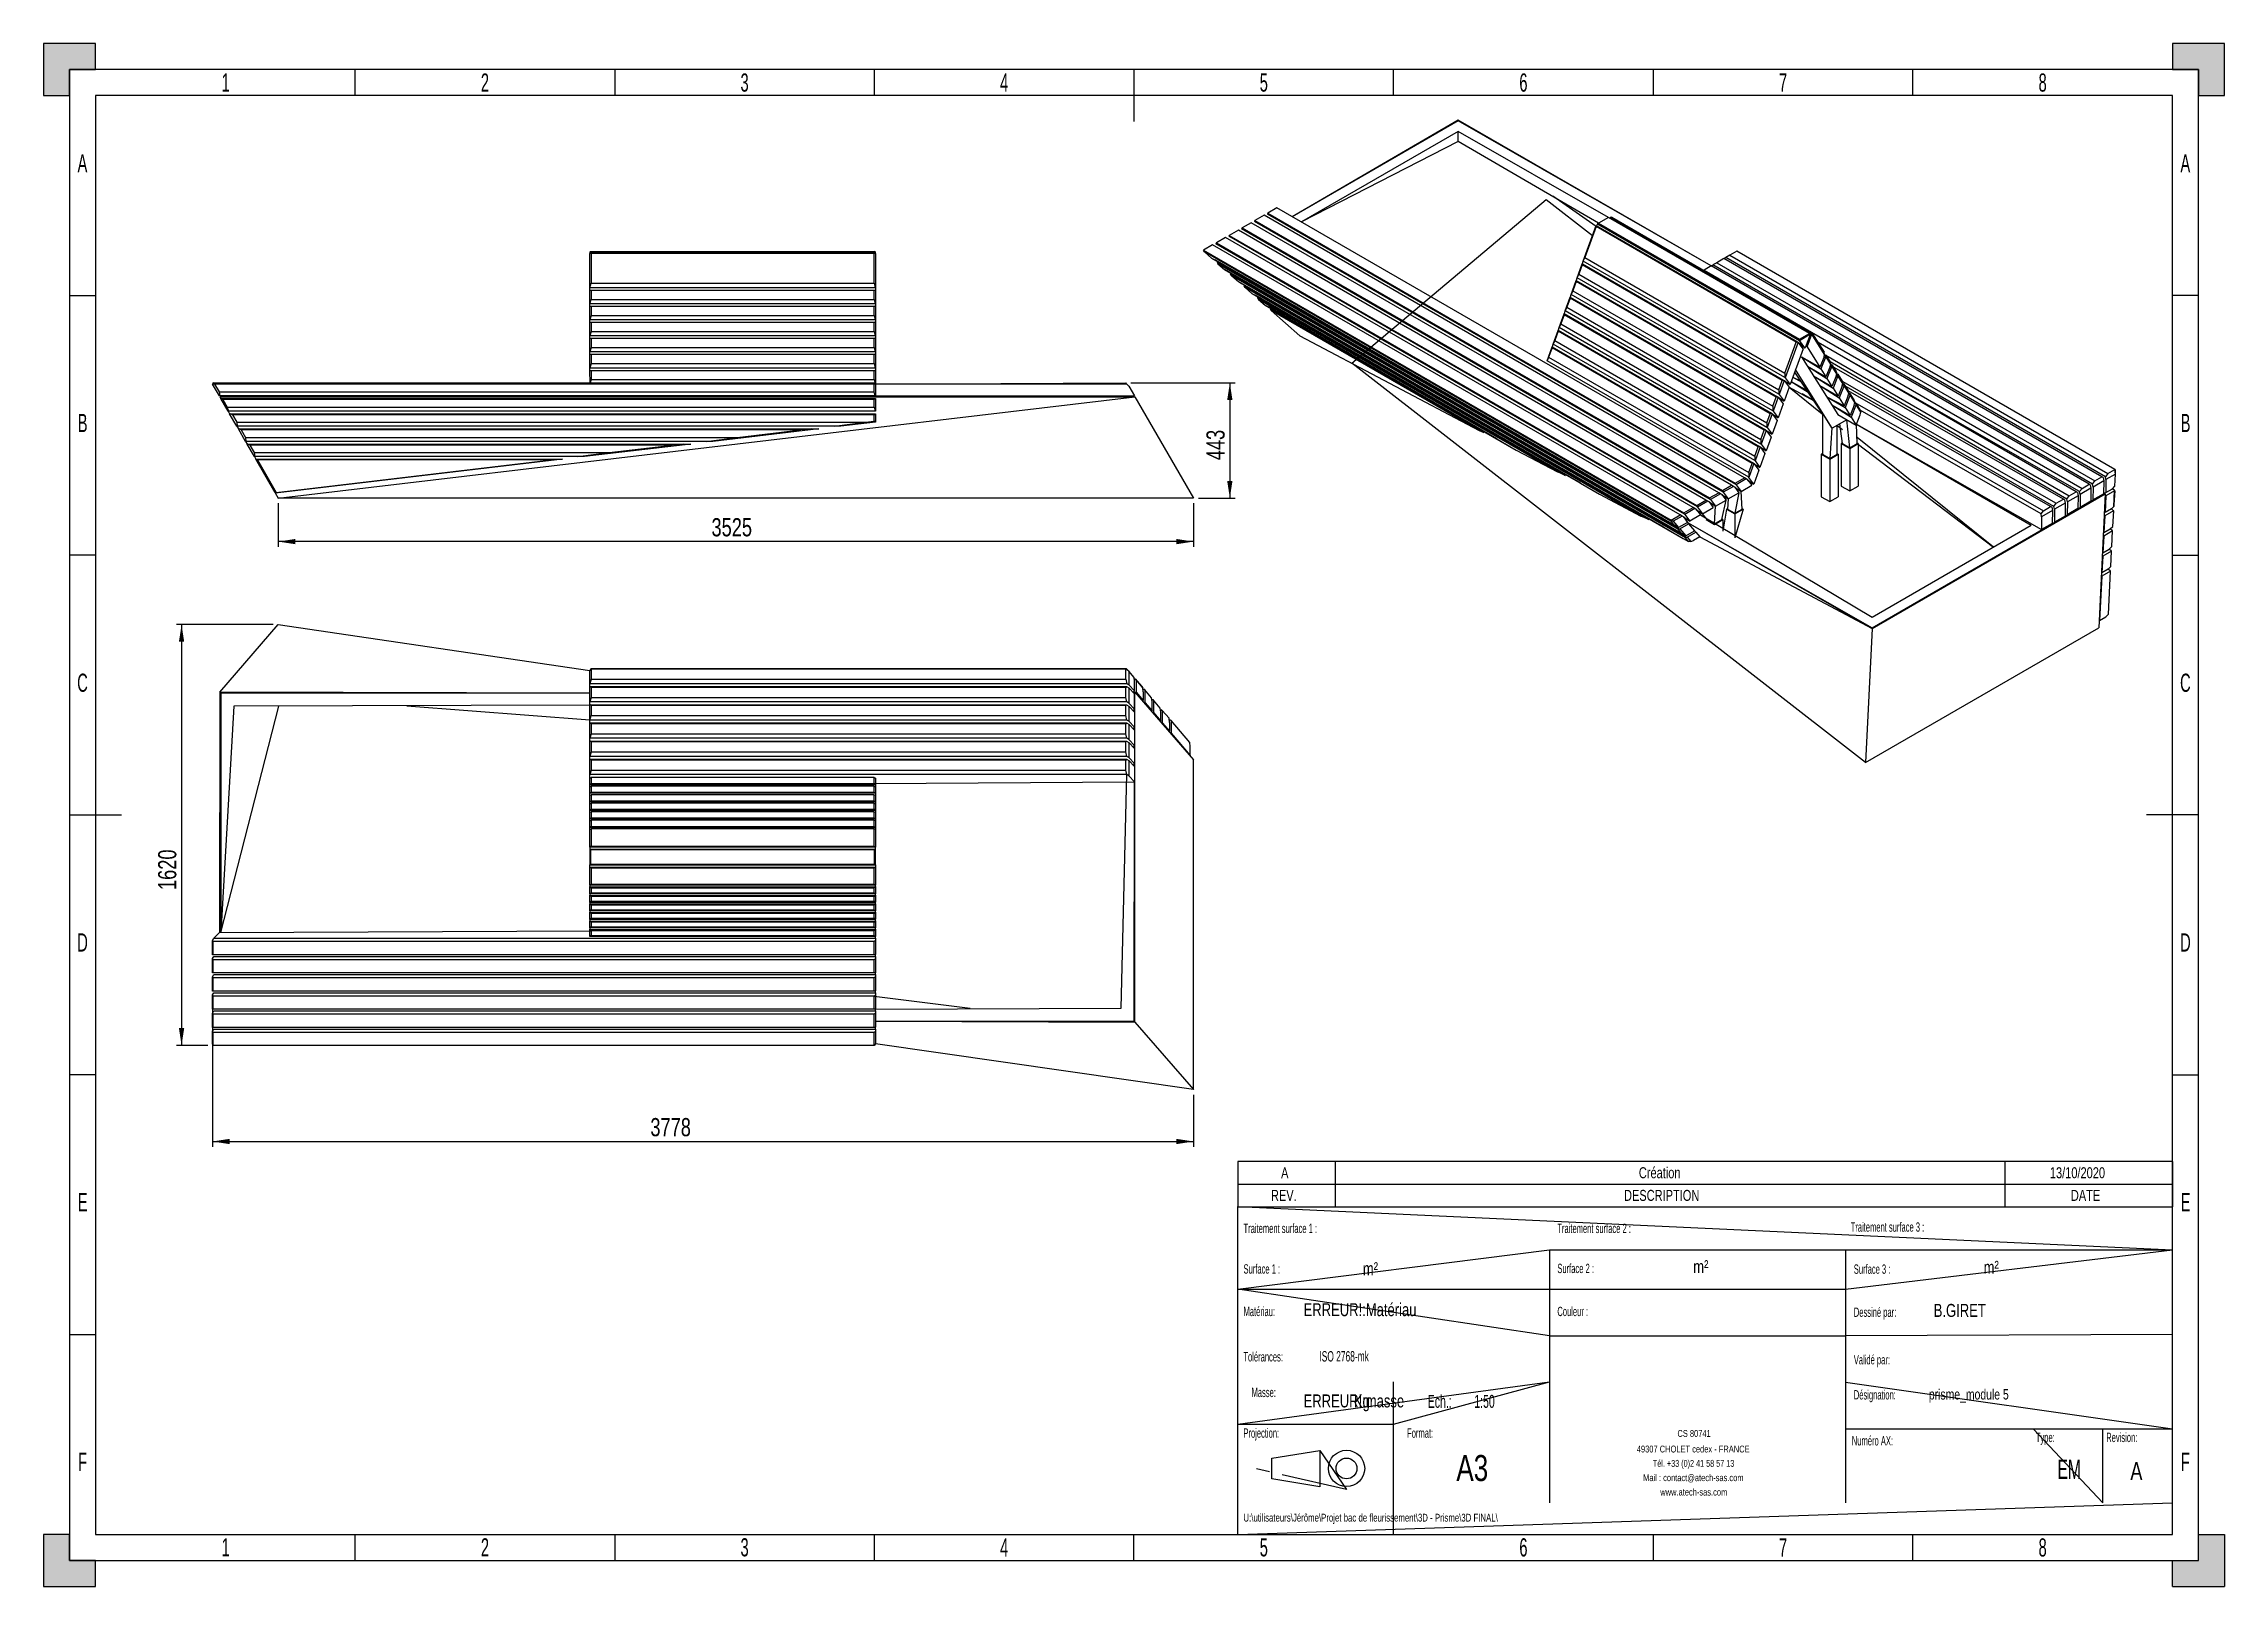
# Model space of a CAD drawing. Extents: x 0 to 420, y 0 to 297.
import ezdxf

# ---------------------------------------------------------------- set-up
doc = ezdxf.new("R2010")
doc.units = 0
doc.linetypes.add('CENTERX2', pattern=[20.32, 12.7, -2.54, 2.54, -2.54])
doc.layers.get('0').update_dxf_attribs({"linetype": 'CONTINUOUS'})
doc.styles.add('SLDTEXTSTYLE0', font='TXT', dxfattribs={"width": 0.75})
doc.styles.add('SLDTEXTSTYLE1', font='TXT', dxfattribs={"width": 0.69})
doc.styles.add('SLDTEXTSTYLE2', font='TXT', dxfattribs={"width": 0.605})
doc.dimstyles.new('SLDDIMSTYLE0', dxfattribs={"dimtxt": 3.5, "dimasz": 3.302, "dimexe": 0, "dimexo": 0.0625, "dimgap": 0.875, "dimtad": 1, "dimlfac": 20, "dimrnd": 1e-09, "dimzin": 12, "dimdsep": 46, "dimtxsty": 'SLDTEXTSTYLE0', "dimsah": 1, "dimcen": 0.09, "dimadec": 0, "dimazin": 0, "dimtfac": 1, "dimtmove": 0, "dimatfit": 0, "dimfxl": 1, "dimtolj": 1, "dimtzin": 12, "dimarcsym": 0})
doc.dimstyles.new('SLDDIMSTYLE1', dxfattribs={"dimtxt": 3.5, "dimasz": 3.302, "dimexe": 0, "dimexo": 0.0625, "dimgap": 0.875, "dimtad": 1, "dimdec": 0, "dimlfac": 20, "dimrnd": 1e-09, "dimzin": 12, "dimdsep": 46, "dimtxsty": 'SLDTEXTSTYLE0', "dimsah": 1, "dimcen": 0.09, "dimadec": 0, "dimazin": 0, "dimtfac": 1, "dimtdec": 0, "dimtofl": 0, "dimtmove": 0, "dimatfit": 3, "dimfxl": 1, "dimtolj": 1, "dimtzin": 12, "dimarcsym": 0})

msp = doc.modelspace()

# ---------------------------------------------------------------- texts
at = {"color": 7, "linetype": 'Continuous'}
for s, insert, char_height, attachment_point, style in [('1', (35.10608, 291.29618), 3.5, 2, 'SLDTEXTSTYLE2'), ('2', (85.04258, 291.29618), 3.5, 2, 'SLDTEXTSTYLE2'), ('3', (135.04471, 291.29618), 3.5, 2, 'SLDTEXTSTYLE2'), ('4', (185.03651, 291.29618), 3.5, 2, 'SLDTEXTSTYLE2'), ('5', (235.04289, 291.29618), 3.5, 2, 'SLDTEXTSTYLE2'), ('6', (285.04319, 291.29618), 3.5, 2, 'SLDTEXTSTYLE2'), ('7', (335.04623, 291.29618), 3.5, 2, 'SLDTEXTSTYLE2'), ('8', (385.0435, 291.29618), 3.5, 2, 'SLDTEXTSTYLE2'), ('A', (7.52375, 275.74593), 3.5, 2, 'SLDTEXTSTYLE2'), ('A', (412.52375, 275.74593), 3.5, 2, 'SLDTEXTSTYLE2'), ('B', (7.56233, 225.74593), 3.5, 2, 'SLDTEXTSTYLE2'), ('B', (412.56233, 225.74593), 3.5, 2, 'SLDTEXTSTYLE2'), ('C', (7.52922, 175.74593), 3.5, 2, 'SLDTEXTSTYLE2'), ('C', (412.52922, 175.74593), 3.5, 2, 'SLDTEXTSTYLE2'), ('D', (7.54167, 125.74593), 3.5, 2, 'SLDTEXTSTYLE2'), ('D', (412.54167, 125.74593), 3.5, 2, 'SLDTEXTSTYLE2'), ('E', (7.56415, 75.74593), 3.5, 2, 'SLDTEXTSTYLE2'), ('E', (412.56415, 75.74593), 3.5, 2, 'SLDTEXTSTYLE2'), ('Traitement surface 1 :', (231.13458, 69.85536), 1.8, 1, 'SLDTEXTSTYLE2'), ('Traitement surface 2 :', (291.57707, 69.85536), 1.8, 1, 'SLDTEXTSTYLE2'), ('Traitement surface 3 :', (348.07208, 70.11104), 1.8, 1, 'SLDTEXTSTYLE2'), ('Surface 1 :', (231.13458, 62.04345), 1.8, 1, 'SLDTEXTSTYLE2'), ('m²', (254.11436, 62.43598), 2.5, 1, 'SLDTEXTSTYLE0'), ('Surface 2 :', (291.57707, 62.1439), 1.8, 1, 'SLDTEXTSTYLE2'), ('m²', (317.7491, 62.83361), 2.5, 1, 'SLDTEXTSTYLE0'), ('Surface 3 :', (348.67281, 62.01237), 1.8, 1, 'SLDTEXTSTYLE2'), ('m²', (373.67457, 62.70208), 2.5, 1, 'SLDTEXTSTYLE0'), ('ERREUR!:Matériau', (242.70678, 54.55411), 2.5, 1, 'SLDTEXTSTYLE0'), ('Matériau:', (231.13458, 53.8644), 1.8, 1, 'SLDTEXTSTYLE2'), ('Couleur :', (291.57707, 53.8644), 1.8, 1, 'SLDTEXTSTYLE2'), ('Dessiné par:', (348.67281, 53.71916), 1.8, 1, 'SLDTEXTSTYLE2'), ('B.GIRET', (364.06703, 54.40887), 2.5, 1, 'SLDTEXTSTYLE0'), ('Tolérances:', (231.11582, 45.13045), 1.8, 1, 'SLDTEXTSTYLE2'), ('ISO 2768-mk', (245.7481, 45.32493), 2, 1, 'SLDTEXTSTYLE2'), ('Validé par:', (348.67281, 44.57085), 1.8, 1, 'SLDTEXTSTYLE2'), ('Masse:', (235.02519, 38.27479), 1.8, 2, 'SLDTEXTSTYLE2'), ('Désignation:', (348.67281, 37.81325), 1.8, 1, 'SLDTEXTSTYLE2'), ('prisme_module 5', (363.12543, 38.00495), 2, 1, 'SLDTEXTSTYLE0'), ('ERREUR!:masse', (242.70678, 36.98541), 2.5, 1, 'SLDTEXTSTYLE0'), ('Kg', (252.38923, 36.98541), 2.5, 1, 'SLDTEXTSTYLE0'), ('Ech.:', (266.62407, 36.89975), 2.5, 1, 'SLDTEXTSTYLE2'), ('1:50', (275.58309, 36.89975), 2.5, 1, 'SLDTEXTSTYLE2'), ('Projection:', (231.11582, 30.44694), 1.8, 1, 'SLDTEXTSTYLE2'), ('Format:', (265.14423, 30.44694), 1.8, 2, 'SLDTEXTSTYLE2'), ('Type:', (383.731, 29.61476), 1.8, 1, 'SLDTEXTSTYLE2'), ('Revision:', (397.28368, 29.61476), 1.8, 1, 'SLDTEXTSTYLE2'), ('F', (7.53468, 25.74593), 3.5, 2, 'SLDTEXTSTYLE2'), ('A3', (275.19369, 25.32304), 5, 2, 'SLDTEXTSTYLE0'), ('Numéro AX:', (348.29696, 28.96629), 1.8, 1, 'SLDTEXTSTYLE2'), ('F', (412.53468, 25.74593), 3.5, 2, 'SLDTEXTSTYLE2'), ('EM', (390.14704, 24.42367), 3.704167, 2, 'SLDTEXTSTYLE2'), ('A', (403.09408, 23.98459), 3.5, 2, 'SLDTEXTSTYLE0'), ('U:\\\\utilisateurs\\\\Jérôme\\\\Projet bac de fleurissement\\\\3D - Prisme\\\\3D FINAL\\\\', (231.11582, 14.01233), 1.5, 1, 'SLDTEXTSTYLE0'), ('1', (35.10608, 9.29618), 3.5, 2, 'SLDTEXTSTYLE2'), ('2', (85.04258, 9.29618), 3.5, 2, 'SLDTEXTSTYLE2'), ('3', (135.04471, 9.3094), 3.5, 2, 'SLDTEXTSTYLE2'), ('4', (185.03651, 9.28165), 3.5, 2, 'SLDTEXTSTYLE2'), ('5', (235.04289, 9.30316), 3.5, 2, 'SLDTEXTSTYLE2'), ('6', (285.04319, 9.29189), 3.5, 2, 'SLDTEXTSTYLE2'), ('7', (335.04623, 9.28069), 3.5, 2, 'SLDTEXTSTYLE2'), ('8', (385.0435, 9.28069), 3.5, 2, 'SLDTEXTSTYLE2')]:
    msp.add_mtext(s, dxfattribs=dict(at, insert=insert, char_height=char_height, attachment_point=attachment_point, style=style))

# ---------------------------------------------------------------- blocks, each defined once
blk = doc.blocks.new('SW_NOTE_0')
at = {"color": 0, "linetype": 'Continuous', "attachment_point": 2}
for s, insert, char_height, style in [('CS 80741', (3.76, 1.71), 1.323, 'SLDTEXTSTYLE0'), ('49307 CHOLET cedex - FRANCE', (3.59, -1.29), 1.3229, 'SLDTEXTSTYLE0'), ('Tél. +33 (0)2 41 58 57 13', (3.66, -4.05), 1.3229, 'SLDTEXTSTYLE1'), ('Mail : contact@atech-sas.com', (3.62, -6.81), 1.3229, 'SLDTEXTSTYLE0'), ('www.atech-sas.com', (3.7, -9.58), 1.3229, 'SLDTEXTSTYLE0')]:
    blk.add_mtext(s, dxfattribs=dict(at, insert=insert, char_height=char_height, style=style))
blk = doc.blocks.new('SW_TABLEANNOTATION_0')
at = {"color": 0, "linetype": 'Continuous'}
for p, q in [((0, 0), (0, -8.72)), ((180.05, 0), (0, 0)), ((18.75, 0), (18.75, -4.36)), ((147.71, 0), (147.71, -4.36)), ((180.05, -8.72), (180.05, 0)), ((0, -4.36), (180.05, -4.36)), ((18.75, -4.36), (18.75, -8.72)), ((147.71, -4.36), (147.71, -8.72)), ((0, -8.72), (180.05, -8.72))]:
    blk.add_line(p, q, dxfattribs=at)
at = {"color": 0, "linetype": 'Continuous', "attachment_point": 1, "style": 'SLDTEXTSTYLE0'}
for s, insert, char_height in [('A', (8.33, -1.13), 2.12), ('Création', (77.23, -1.13), 2.117), ('13/10/2020', (156.39, -1.13), 2.117), ('REV.', (6.38, -5.49), 2.117), ('DESCRIPTION', (74.37, -5.49), 2.1167), ('DATE', (160.43, -5.49), 2.117)]:
    blk.add_mtext(s, dxfattribs=dict(at, insert=insert, char_height=char_height))
blk = doc.blocks.new('_D')
at = {"color": 7, "linetype": 'Continuous'}
for p, q in [((209.45, 231.71), (229.5, 231.71)), ((228.5, 231.71), (228.5, 209.56)), ((222.49, 209.56), (229.5, 209.56))]:
    blk.add_line(p, q, dxfattribs=at)
for points in [[(228.5, 231.71), (227.99, 228.41), (229.01, 228.41)], [(228.5, 209.56), (229.01, 212.86), (227.99, 212.86)]]:
    blk.add_solid(points, dxfattribs=at)
at = {"color": 7, "linetype": 'Continuous', "insert": (223.99, 216.83), "char_height": 3.5, "attachment_point": 1, "rotation": 90, "style": 'SLDTEXTSTYLE0'}
blk.add_mtext('443', dxfattribs=at)
blk = doc.blocks.new('_D_1')
at = {"color": 7, "linetype": 'Continuous'}
for p, q in [((45.24, 208.56), (45.24, 200.17)), ((221.49, 208.56), (221.49, 200.17)), ((221.49, 201.17), (45.24, 201.17))]:
    blk.add_line(p, q, dxfattribs=at)
for points in [[(45.24, 201.17), (48.55, 200.66), (48.55, 201.68)], [(221.49, 201.17), (218.18, 201.68), (218.18, 200.66)]]:
    blk.add_solid(points, dxfattribs=at)
at = {"color": 7, "linetype": 'Continuous', "insert": (128.67, 205.68), "char_height": 3.5, "attachment_point": 1, "style": 'SLDTEXTSTYLE0'}
blk.add_mtext('3525', dxfattribs=at)
blk = doc.blocks.new('_D_2')
at = {"color": 7, "linetype": 'Continuous'}
for p, q in [((44.24, 185.18), (25.61, 185.18)), ((26.61, 185.18), (26.61, 104.19)), ((31.64, 104.19), (25.61, 104.19))]:
    blk.add_line(p, q, dxfattribs=at)
for points in [[(26.61, 185.18), (26.1, 181.88), (27.12, 181.88)], [(26.61, 104.19), (27.12, 107.5), (26.1, 107.5)]]:
    blk.add_solid(points, dxfattribs=at)
at = {"color": 7, "linetype": 'Continuous', "insert": (22.1, 134.09), "char_height": 3.5, "attachment_point": 1, "rotation": 90, "style": 'SLDTEXTSTYLE0'}
blk.add_mtext('1620', dxfattribs=at)
blk = doc.blocks.new('_D_3')
at = {"color": 7, "linetype": 'Continuous'}
for p, q in [((32.58, 113.64), (32.58, 84.68)), ((221.49, 94.68), (221.49, 84.68)), ((32.58, 85.68), (221.49, 85.68))]:
    blk.add_line(p, q, dxfattribs=at)
for points in [[(32.58, 85.68), (35.88, 85.17), (35.88, 86.19)], [(221.49, 85.68), (218.18, 86.19), (218.18, 85.17)]]:
    blk.add_solid(points, dxfattribs=at)
at = {"color": 7, "linetype": 'Continuous', "insert": (116.9, 90.19), "char_height": 3.5, "attachment_point": 1, "style": 'SLDTEXTSTYLE0'}
blk.add_mtext('3778', dxfattribs=at)

# ---------------------------------------------------------------- dimensions: what is measured, and where the dimension line sits
at = {"color": 7, "linetype": 'Continuous'}
for base, p1, p2, dimstyle, picture, middle in [((228.50109, 209.56102), (208.4482, 231.71102), (221.48651, 209.56102), 'SLDDIMSTYLE0', '_D', (228.50109, 220.71029)), ((26.60829, 104.1931), (45.24484, 185.18175), (32.63954, 104.1931), 'SLDDIMSTYLE1', '_D_2', (26.60829, 139.26025))]:
    dim = msp.add_linear_dim(base=base, p1=p1, p2=p2, angle=90, dimstyle=dimstyle, dxfattribs=at)
    dim.commit()
    dim.dimension.update_dxf_attribs({"geometry": picture, "text_midpoint": middle, "dimtype": 160})
for base, p1, p2, picture, middle in [((45.24484, 201.1695), (221.48651, 209.56102), (45.24484, 209.56102), '_D_1', (133.8451, 201.1695)), ((221.48651, 85.68174), (32.58153, 114.6428), (221.48651, 95.68175), '_D_3', (122.07181, 85.68174))]:
    dim = msp.add_linear_dim(base=base, p1=p1, p2=p2, dimstyle='SLDDIMSTYLE1', dxfattribs=at)
    dim.commit()
    dim.dimension.update_dxf_attribs({"geometry": picture, "text_midpoint": middle, "dimtype": 160})

# ---------------------------------------------------------------- hatches: boundary and pattern name
at = {"linetype": 'Continuous'}
for points in [[(10.04258, 292.03425), (10.04258, 297.03425), (0.04258, 297.03425), (0.04258, 287.03425), (5.04258, 287.03425), (5.04258, 292.03425)], [(415.04258, 287.03425), (420.04258, 287.03425), (420.04258, 297.03425), (410.04258, 297.03425), (410.04258, 292.03425), (415.04258, 292.03425)], [(5.04258, 10.03425), (0.04258, 10.03425), (0.04258, 0.03425), (10.04258, 0.03425), (10.04258, 5.03425), (5.04258, 5.03425)], [(410.04258, 5.03425), (410.04258, 0.03425), (420.04258, 0.03425), (420.04258, 10.03425), (415.04258, 10.03425), (415.04258, 5.03425)]]:
    msp.add_hatch(color=7, dxfattribs=at).paths.add_polyline_path(points, flags=0)

# ---------------------------------------------------------------- linework, layer by layer
at = {"color": 7, "linetype": 'Continuous'}
for p, q in [((0.04258, 297.03425), (0.04258, 287.03425)), ((10.04258, 297.03425), (0.04258, 297.03425)), ((10.04258, 292.03425), (10.04258, 297.03425)), ((420.04258, 297.03425), (410.04258, 297.03425)), ((410.04258, 297.03425), (410.04258, 292.03425)), ((420.04258, 287.03425), (420.04258, 297.03425)), ((415.04258, 292.03425), (5.04258, 292.03425)), ((5.04258, 292.03425), (5.04258, 5.03425)), ((5.04258, 287.03425), (5.04258, 292.03425)), ((5.04258, 292.03425), (10.04258, 292.03425)), ((60.04258, 287.03425), (60.04258, 292.03425)), ((110.04258, 292.03425), (110.04258, 287.03425)), ((160.04258, 287.03425), (160.04258, 292.03425)), ((210.04258, 292.03425), (210.04258, 282.03425)), ((260.04258, 287.03425), (260.04258, 292.03425)), ((310.04258, 292.03425), (310.04258, 287.03425)), ((360.04258, 287.03425), (360.04258, 292.03425)), ((410.04258, 292.03425), (415.04258, 292.03425)), ((415.04258, 5.03425), (415.04258, 292.03425)), ((415.04258, 292.03425), (415.04258, 287.03425)), ((0.04258, 287.03425), (5.04258, 287.03425)), ((410.04258, 287.03425), (10.04258, 287.03425)), ((10.04258, 287.03425), (10.04258, 10.03425)), ((410.04258, 10.03425), (410.04258, 287.03425)), ((415.04258, 287.03425), (420.04258, 287.03425)), ((272.45677, 282.30253), (240.51038, 263.71887)), ((272.45176, 282.15824), (240.51038, 263.71887)), ((321.18981, 254.22617), (272.45176, 282.15824)), ((321.18981, 254.22617), (272.45677, 282.30253)), ((272.45176, 280.11722), (242.27814, 262.69836)), ((272.45176, 278.19835), (242.27814, 262.69836)), ((301.45853, 263.58667), (272.45176, 280.11722)), ((272.45176, 278.19835), (272.45176, 280.11722)), ((299.52857, 262.47253), (272.45176, 278.19835)), ((237.56132, 265.42132), (235.80459, 264.40718)), ((327.60922, 213.43778), (237.56132, 265.42132)), ((251.99266, 235.50969), (289.44884, 267.04968)), ((289.44884, 267.04968), (298.36929, 260.11767)), ((289.44884, 267.04968), (289.44884, 267.04968)), ((299.039, 261.80555), (290.7009, 267.66334)), ((230.13691, 261.1353), (228.38018, 260.12116)), ((320.18481, 209.15176), (230.13691, 261.1353)), ((230.85498, 261.54984), (230.7766, 261.37649)), ((321.01663, 209.28203), (230.7766, 261.37649)), ((230.7766, 261.37649), (230.77712, 261.37546)), ((230.77712, 261.37546), (230.77712, 261.37546)), ((232.61171, 262.56398), (230.85498, 261.54984)), ((230.85498, 261.54984), (320.90288, 209.56629)), ((322.65961, 210.58043), (232.61171, 262.56398)), ((233.32978, 262.97851), (233.2514, 262.80516)), ((323.49143, 210.7107), (233.2514, 262.80516)), ((233.2514, 262.80516), (233.25192, 262.80414)), ((233.25192, 262.80414), (233.25192, 262.80414)), ((235.08652, 263.99265), (233.32978, 262.97851)), ((233.32978, 262.97851), (323.37768, 210.99496)), ((325.13442, 212.0091), (235.08652, 263.99265)), ((235.80459, 264.40718), (235.7262, 264.23384)), ((325.96624, 212.13937), (235.7262, 264.23384)), ((235.7262, 264.23384), (235.72673, 264.23281)), ((235.72673, 264.23281), (235.72673, 264.23281)), ((235.80459, 264.40718), (325.85249, 212.42364)), ((296.56169, 255.14841), (299.05143, 261.99293)), ((299.039, 261.80555), (296.87482, 255.85603)), ((299.31644, 262.35005), (299.039, 261.80555)), ((299.07792, 262.00823), (299.039, 261.80555)), ((337.57632, 239.55843), (299.039, 261.80555)), ((299.05143, 261.99293), (299.07792, 262.00823)), ((299.07792, 262.00823), (337.83609, 239.63362)), ((299.52857, 262.47253), (299.31644, 262.35005)), ((299.31644, 262.35005), (338.20731, 239.89883)), ((301.45853, 263.58667), (299.52857, 262.47253)), ((299.52857, 262.47253), (338.20731, 240.14377)), ((340.13727, 241.25791), (301.45853, 263.58667)), ((301.76395, 263.55884), (301.72353, 263.5355)), ((301.72353, 263.5355), (301.72353, 263.5355)), ((302.06701, 263.60247), (301.76395, 263.55884)), ((340.60433, 241.13677), (301.76395, 263.55884)), ((302.06701, 263.60247), (340.60433, 241.35535)), ((105.38651, 257.02449), (105.23651, 256.8745)), ((105.23651, 256.8745), (160.23651, 256.8745)), ((105.23651, 256.8745), (105.23651, 256.6245)), ((105.23651, 256.6245), (105.33034, 256.71833)), ((105.23651, 250.00239), (105.23651, 256.6245)), ((105.33034, 256.71833), (105.48651, 256.65376)), ((105.33034, 256.71833), (160.14267, 256.71833)), ((105.38651, 257.02449), (160.08651, 257.02449)), ((105.48651, 256.65376), (105.48651, 250.89757)), ((159.98651, 256.65376), (105.48651, 256.65376)), ((159.98651, 256.65376), (160.14267, 256.71833)), ((159.98651, 250.89757), (159.98651, 256.65376)), ((160.23651, 256.8745), (160.08651, 257.02449)), ((160.14267, 256.71833), (160.23651, 256.6245)), ((160.23651, 256.6245), (160.23651, 256.8745)), ((160.23651, 256.6245), (160.23651, 250.00239)), ((225.1873, 258.27796), (223.42908, 257.26296)), ((223.64379, 256.93689), (223.42908, 257.26296)), ((223.42908, 257.26296), (313.47698, 205.27941)), ((313.4485, 205.09373), (223.64379, 256.93689)), ((223.64379, 256.93689), (224.99342, 255.7524)), ((315.2352, 206.29441), (225.1873, 258.27796)), ((225.90537, 258.69249), (225.82699, 258.51914)), ((316.06702, 206.42468), (225.82699, 258.51914)), ((225.82699, 258.51914), (225.82751, 258.51812)), ((225.82751, 258.51812), (225.82751, 258.51812)), ((227.66211, 259.70663), (225.90537, 258.69249)), ((225.90537, 258.69249), (315.95327, 206.70894)), ((317.71001, 207.72308), (227.66211, 259.70663)), ((228.38018, 260.12116), (228.30179, 259.94782)), ((318.54183, 207.85335), (228.30179, 259.94782)), ((228.30179, 259.94782), (228.30232, 259.94679)), ((228.30232, 259.94679), (228.30232, 259.94679)), ((228.38018, 260.12116), (318.42808, 208.13762)), ((324.77055, 256.29329), (324.01128, 255.85495)), ((326.13942, 257.08352), (324.77055, 256.29329)), ((324.77055, 256.29329), (397.57547, 214.26391)), ((398.94433, 215.05414), (326.13942, 257.08352)), ((224.99342, 255.7524), (314.17569, 204.26857)), ((224.99342, 255.7524), (225.60142, 255.40131)), ((314.86535, 203.87034), (225.60142, 255.40131)), ((226.06829, 254.94177), (226.06829, 254.94177)), ((226.06829, 254.94177), (315.0134, 203.59485)), ((226.06829, 254.94177), (226.20737, 254.65936)), ((314.87935, 203.47012), (226.20737, 254.65936)), ((226.20737, 254.65936), (227.48439, 253.53861)), ((227.48439, 253.53861), (315.56741, 202.68936)), ((228.2259, 253.11044), (227.48439, 253.53861)), ((316.25707, 202.29113), (228.2259, 253.11044)), ((228.61562, 252.78479), (228.6471, 252.67727)), ((228.61562, 252.78479), (228.61562, 252.78479)), ((228.6471, 252.67727), (316.40512, 202.01565)), ((228.88235, 252.33934), (228.6471, 252.67727)), ((316.27106, 201.89091), (228.88235, 252.33934)), ((228.88235, 252.33934), (230.15936, 251.21859)), ((295.39984, 251.95439), (296.36804, 254.61607)), ((295.40991, 251.96021), (295.71297, 252.66201)), ((296.35561, 254.42869), (295.71297, 252.66201)), ((295.71297, 252.66201), (334.25029, 230.41489)), ((296.35561, 254.42869), (296.56169, 255.14841)), ((296.39453, 254.63138), (296.35561, 254.42869)), ((334.89293, 232.18157), (296.35561, 254.42869)), ((296.36804, 254.61607), (296.39453, 254.63138)), ((296.39453, 254.63138), (335.1527, 232.25676)), ((296.57176, 255.15423), (296.56169, 255.14841)), ((296.57176, 255.15423), (296.87482, 255.85603)), ((335.41214, 232.73216), (296.57176, 255.15423)), ((296.87482, 255.85603), (335.41214, 233.60891)), ((321.18981, 254.22617), (319.82095, 253.43594)), ((319.82095, 253.43594), (319.82095, 253.43594)), ((319.82095, 253.43594), (392.62586, 211.40656)), ((321.18981, 254.22617), (321.49606, 254.40293)), ((393.99472, 212.19679), (321.18981, 254.22617)), ((321.53648, 254.42627), (321.49606, 254.40293)), ((322.29575, 254.86462), (321.53648, 254.42627)), ((394.64445, 212.22194), (321.53648, 254.42627)), ((323.66462, 255.65485), (322.29575, 254.86462)), ((322.29575, 254.86462), (395.10066, 212.83524)), ((323.66462, 255.65485), (323.97086, 255.83161)), ((396.46953, 213.62547), (323.66462, 255.65485)), ((324.01128, 255.85495), (323.97086, 255.83161)), ((397.11925, 213.65062), (324.01128, 255.85495)), ((5.04258, 248.53425), (10.04258, 248.53425)), ((105.27221, 250.0381), (105.23651, 250.00239)), ((105.23651, 249.48735), (105.23651, 250.00239)), ((105.23651, 249.48735), (105.33034, 249.58119)), ((105.23651, 246.91216), (105.23651, 249.48735)), ((105.27221, 250.0381), (105.48651, 250.89757)), ((160.2008, 250.0381), (105.27221, 250.0381)), ((105.27221, 246.94787), (105.48651, 247.80735)), ((105.33034, 249.58119), (105.48651, 249.51661)), ((105.33034, 249.58119), (160.14267, 249.58119)), ((105.48651, 250.89757), (159.98651, 250.89757)), ((105.48651, 249.51661), (105.48651, 247.80735)), ((159.98651, 249.51661), (105.48651, 249.51661)), ((105.48651, 247.80735), (159.98651, 247.80735)), ((159.98651, 250.89757), (160.2008, 250.0381)), ((159.98651, 249.51661), (160.14267, 249.58119)), ((159.98651, 247.80735), (159.98651, 249.51661)), ((159.98651, 247.80735), (160.2008, 246.94787)), ((160.14267, 249.58119), (160.23651, 249.48735)), ((160.23651, 250.00239), (160.2008, 250.0381)), ((160.23651, 250.00239), (160.23651, 249.48735)), ((160.23651, 249.48735), (160.23651, 246.91216)), ((230.15936, 251.21859), (315.78708, 201.78676)), ((230.15936, 251.21859), (230.76736, 250.8675)), ((312.08011, 203.92664), (230.76736, 250.8675)), ((231.19859, 250.51789), (231.23006, 250.41037)), ((231.19859, 250.51789), (231.19859, 250.51789)), ((231.23006, 250.41037), (309.18137, 205.41004)), ((231.46532, 250.07244), (231.23006, 250.41037)), ((307.66442, 206.08363), (231.46532, 250.07244)), ((231.46532, 250.07244), (232.74233, 248.95169)), ((232.74233, 248.95169), (299.7218, 210.28526)), ((232.74233, 248.95169), (233.35033, 248.60059)), ((296.01484, 212.42514), (233.35033, 248.60059)), ((233.78156, 248.25099), (233.81303, 248.14347)), ((233.78156, 248.25099), (233.78156, 248.25099)), ((233.81303, 248.14347), (293.1161, 213.90854)), ((234.04829, 247.80553), (233.81303, 248.14347)), ((291.59915, 214.58213), (234.04829, 247.80553)), ((234.04829, 247.80553), (235.3253, 246.68478)), ((293.07614, 245.56635), (294.04434, 248.22804)), ((294.03191, 248.04065), (293.38927, 246.27397)), ((294.03191, 248.04065), (294.23799, 248.76037)), ((294.07083, 248.24334), (294.03191, 248.04065)), ((332.56923, 225.79353), (294.03191, 248.04065)), ((294.04434, 248.22804), (294.07083, 248.24334)), ((294.07083, 248.24334), (332.829, 225.86872)), ((294.23799, 248.76037), (295.20619, 251.42206)), ((294.24806, 248.7662), (294.23799, 248.76037)), ((294.55112, 249.46799), (294.24806, 248.7662)), ((333.08844, 226.34412), (294.24806, 248.7662)), ((295.19376, 251.23467), (294.55112, 249.46799)), ((294.55112, 249.46799), (333.08844, 227.22087)), ((295.19376, 251.23467), (295.39984, 251.95439)), ((295.23268, 251.43736), (295.19376, 251.23467)), ((333.73108, 228.98755), (295.19376, 251.23467)), ((295.20619, 251.42206), (295.23268, 251.43736)), ((295.23268, 251.43736), (333.99085, 229.06274)), ((295.40991, 251.96021), (295.39984, 251.95439)), ((334.25029, 229.53814), (295.40991, 251.96021)), ((415.04258, 248.53425), (410.04258, 248.53425)), ((105.27221, 246.94787), (105.23651, 246.91216)), ((105.23651, 246.39712), (105.23651, 246.91216)), ((105.23651, 246.39712), (105.33034, 246.49096)), ((105.23651, 243.82193), (105.23651, 246.39712)), ((105.27221, 243.85764), (105.23651, 243.82193)), ((105.23651, 243.30689), (105.23651, 243.82193)), ((160.2008, 246.94787), (105.27221, 246.94787)), ((105.48651, 244.71712), (105.27221, 243.85764)), ((160.2008, 243.85764), (105.27221, 243.85764)), ((105.33034, 246.49096), (105.48651, 246.42639)), ((105.33034, 246.49096), (160.14267, 246.49096)), ((105.48651, 246.42639), (105.48651, 244.71712)), ((159.98651, 246.42639), (105.48651, 246.42639)), ((105.48651, 244.71712), (159.98651, 244.71712)), ((160.14267, 246.49096), (159.98651, 246.42639)), ((159.98651, 244.71712), (159.98651, 246.42639)), ((159.98651, 244.71712), (160.2008, 243.85764)), ((160.14267, 246.49096), (160.23651, 246.39712)), ((160.23651, 246.91216), (160.2008, 246.94787)), ((160.23651, 243.82193), (160.2008, 243.85764)), ((160.23651, 246.91216), (160.23651, 246.39712)), ((160.23651, 246.39712), (160.23651, 243.82193)), ((160.23651, 243.82193), (160.23651, 243.30689)), ((235.3253, 246.68478), (283.65653, 218.78376)), ((235.3253, 246.68478), (235.9333, 246.33369)), ((279.94957, 220.92364), (235.9333, 246.33369)), ((236.28264, 245.93681), (236.30152, 245.8723)), ((236.28264, 245.93681), (236.28264, 245.93681)), ((236.30152, 245.8723), (277.40148, 222.1458)), ((236.30152, 245.8723), (236.44268, 245.66953)), ((276.49131, 222.54995), (236.44268, 245.66953)), ((236.44268, 245.66953), (241.98982, 240.80117)), ((291.91429, 242.37233), (292.88249, 245.03402)), ((292.87006, 244.84663), (292.22742, 243.07995)), ((292.87006, 244.84663), (293.07614, 245.56635)), ((292.90898, 245.04932), (292.87006, 244.84663)), ((331.40738, 222.59951), (292.87006, 244.84663)), ((292.88249, 245.03402), (292.90898, 245.04932)), ((292.90898, 245.04932), (331.66715, 222.6747)), ((293.08621, 245.57218), (293.07614, 245.56635)), ((293.38927, 246.27397), (293.08621, 245.57218)), ((331.92659, 223.1501), (293.08621, 245.57218)), ((293.38927, 246.27397), (331.92659, 224.02685)), ((105.23651, 243.30689), (105.33034, 243.40073)), ((105.23651, 240.7317), (105.23651, 243.30689)), ((105.27221, 240.76741), (105.23651, 240.7317)), ((105.23651, 240.21666), (105.23651, 240.7317)), ((105.23651, 240.21666), (105.33034, 240.3105)), ((105.23651, 237.64147), (105.23651, 240.21666)), ((105.48651, 241.62689), (105.27221, 240.76741)), ((160.2008, 240.76741), (105.27221, 240.76741)), ((105.33034, 243.40073), (105.48651, 243.33616)), ((105.33034, 243.40073), (160.14267, 243.40073)), ((105.33034, 240.3105), (105.48651, 240.24593)), ((105.33034, 240.3105), (160.14267, 240.3105)), ((105.48651, 243.33616), (105.48651, 241.62689)), ((159.98651, 243.33616), (105.48651, 243.33616)), ((105.48651, 241.62689), (159.98651, 241.62689)), ((105.48651, 240.24593), (105.48651, 238.53666)), ((159.98651, 240.24593), (105.48651, 240.24593)), ((160.14267, 243.40073), (159.98651, 243.33616)), ((159.98651, 241.62689), (159.98651, 243.33616)), ((159.98651, 241.62689), (160.2008, 240.76741)), ((160.14267, 240.3105), (159.98651, 240.24593)), ((159.98651, 238.53666), (159.98651, 240.24593)), ((160.14267, 243.40073), (160.23651, 243.30689)), ((160.14267, 240.3105), (160.23651, 240.21666)), ((160.23651, 240.7317), (160.2008, 240.76741)), ((160.23651, 243.30689), (160.23651, 240.7317)), ((160.23651, 240.7317), (160.23651, 240.21666)), ((160.23651, 240.21666), (160.23651, 237.64147)), ((241.98982, 240.80117), (276.49131, 222.54995)), ((290.75244, 239.17831), (291.72064, 241.84)), ((291.06557, 239.88594), (290.76251, 239.18414)), ((291.70821, 241.65261), (291.06557, 239.88594)), ((291.06557, 239.88594), (329.60289, 217.63882)), ((291.70821, 241.65261), (291.91429, 242.37233)), ((291.74713, 241.8553), (291.70821, 241.65261)), ((330.24553, 219.40549), (291.70821, 241.65261)), ((291.72064, 241.84), (291.74713, 241.8553)), ((291.74713, 241.8553), (330.5053, 219.48068)), ((291.92436, 242.37815), (291.91429, 242.37233)), ((292.22742, 243.07995), (291.92436, 242.37815)), ((330.76474, 219.95608), (291.92436, 242.37815)), ((292.22742, 243.07995), (330.76474, 220.83283)), ((335.41214, 233.60891), (337.57632, 239.55843)), ((337.94231, 239.54171), (335.45256, 232.69719)), ((337.57632, 239.55843), (337.83609, 239.63362)), ((337.83609, 239.63362), (337.94231, 239.54171)), ((338.89827, 238.25636), (337.94231, 239.54171)), ((337.94231, 239.54171), (339.26949, 238.47066)), ((338.20731, 240.14377), (340.13727, 241.25791)), ((338.20731, 239.89883), (340.3494, 241.13543)), ((338.20731, 239.89883), (338.20731, 240.14377)), ((339.26949, 238.47066), (338.20731, 239.89883)), ((340.3494, 241.13543), (339.28722, 238.4809)), ((339.65844, 238.6952), (340.61441, 241.08428)), ((340.3494, 241.13543), (340.13727, 241.25791)), ((340.60433, 241.35535), (340.60433, 241.13677)), ((340.60433, 241.35535), (342.9506, 237.6142)), ((340.61441, 241.08428), (340.60433, 241.13677)), ((343.05429, 237.19387), (340.61441, 241.08428)), ((391.51992, 210.76812), (341.7784, 239.48329)), ((392.16964, 210.79327), (341.7784, 239.48329)), ((105.27221, 237.67718), (105.23651, 237.64147)), ((105.23651, 237.12644), (105.23651, 237.64147)), ((105.23651, 237.12644), (105.33034, 237.22027)), ((105.23651, 234.55125), (105.23651, 237.12644)), ((105.48651, 238.53666), (105.27221, 237.67718)), ((160.2008, 237.67718), (105.27221, 237.67718)), ((105.48651, 235.44643), (105.27221, 234.58695)), ((105.33034, 237.22027), (105.48651, 237.1557)), ((105.33034, 237.22027), (160.14267, 237.22027)), ((105.48651, 238.53666), (159.98651, 238.53666)), ((105.48651, 237.1557), (105.48651, 235.44643)), ((159.98651, 237.1557), (105.48651, 237.1557)), ((105.48651, 235.44643), (159.98651, 235.44643)), ((159.98651, 238.53666), (160.2008, 237.67718)), ((160.14267, 237.22027), (159.98651, 237.1557)), ((159.98651, 235.44643), (159.98651, 237.1557)), ((159.98651, 235.44643), (160.2008, 234.58695)), ((160.14267, 237.22027), (160.23651, 237.12644)), ((160.23651, 237.64147), (160.2008, 237.67718)), ((160.23651, 237.64147), (160.23651, 237.12644)), ((160.23651, 237.12644), (160.23651, 234.55125)), ((350.94562, 158.61411), (251.99266, 235.50969)), ((289.59059, 235.98429), (290.55879, 238.64598)), ((289.59059, 235.98429), (289.60066, 235.99012)), ((289.60066, 235.99012), (289.59059, 235.98429)), ((289.90372, 236.69192), (289.60066, 235.99012)), ((328.44104, 213.56805), (289.60066, 235.99012)), ((290.54636, 238.45859), (289.90372, 236.69192)), ((289.90372, 236.69192), (328.44104, 214.4448)), ((290.54636, 238.45859), (290.75244, 239.17831)), ((290.58528, 238.66128), (290.54636, 238.45859)), ((329.08368, 216.21147), (290.54636, 238.45859)), ((290.55879, 238.64598), (290.58528, 238.66128)), ((290.58528, 238.66128), (329.34345, 216.28666)), ((290.76251, 239.18414), (290.75244, 239.17831)), ((329.60289, 216.76207), (290.76251, 239.18414)), ((338.89827, 238.25636), (336.40852, 231.41184)), ((338.61266, 236.7663), (342.14819, 234.72528)), ((338.61266, 236.7663), (342.34183, 234.41652)), ((338.61266, 236.7663), (345.58376, 225.65084)), ((339.26949, 238.47066), (339.28722, 238.4809)), ((339.65844, 238.6952), (339.65844, 238.6952)), ((339.65844, 238.6952), (342.14819, 234.72528)), ((342.94426, 236.71475), (342.14819, 234.72528)), ((343.2978, 236.8056), (342.34183, 234.41652)), ((342.94426, 236.71475), (343.05429, 237.19387)), ((343.05429, 237.19387), (342.9506, 237.6142)), ((343.28772, 236.85809), (343.05429, 237.19387)), ((343.05429, 237.19387), (343.28772, 237.07667)), ((343.28772, 237.07667), (390.15106, 209.97789)), ((343.28772, 237.07667), (343.28772, 236.85809)), ((343.28772, 237.07667), (344.11245, 235.76162)), ((343.2978, 236.8056), (343.28772, 236.85809)), ((344.21614, 235.3413), (343.2978, 236.8056)), ((344.10611, 234.86217), (344.21614, 235.3413)), ((389.69484, 209.3646), (344.11245, 235.76162)), ((344.21614, 235.3413), (344.11245, 235.76162)), ((344.44957, 235.00551), (344.21614, 235.3413)), ((344.21614, 235.3413), (344.44957, 235.22409)), ((344.44957, 235.22409), (344.44957, 235.00551)), ((344.44957, 235.22409), (345.2743, 233.90904)), ((32.63954, 231.71102), (32.58153, 231.49451)), ((32.98347, 231.50376), (32.58153, 231.49451)), ((33.89991, 229.21102), (32.58153, 231.49451)), ((32.98347, 231.50376), (32.63954, 231.71102)), ((32.63954, 231.71102), (159.98651, 231.71102)), ((159.98651, 231.50376), (32.98347, 231.50376)), ((32.98347, 231.50376), (33.86374, 229.97909)), ((105.27221, 234.58695), (105.23651, 234.55125)), ((105.23651, 234.03621), (105.23651, 234.55125)), ((105.23651, 234.03621), (105.33034, 234.13004)), ((105.32564, 231.71102), (105.23651, 234.03621)), ((160.2008, 234.58695), (105.27221, 234.58695)), ((105.48651, 232.3562), (105.32564, 231.71102)), ((105.33034, 234.13004), (105.48651, 234.06547)), ((105.33034, 234.13004), (160.14267, 234.13004)), ((105.48651, 234.06547), (105.48651, 232.3562)), ((159.98651, 234.06547), (105.48651, 234.06547)), ((105.48651, 232.3562), (159.98651, 232.3562)), ((160.14267, 234.13004), (159.98651, 234.06547)), ((159.98651, 232.3562), (159.98651, 234.06547)), ((159.98651, 232.3562), (160.23651, 231.49673)), ((159.98651, 231.71102), (159.98651, 231.50376)), ((160.23651, 231.46102), (159.98651, 231.71102)), ((159.98651, 229.97909), (159.98651, 231.50376)), ((160.23651, 231.46102), (159.98651, 231.50376)), ((160.14267, 234.13004), (160.23651, 234.03621)), ((160.23651, 234.55125), (160.2008, 234.58695)), ((160.23651, 234.55125), (160.23651, 234.03621)), ((160.23651, 234.03621), (160.23651, 231.46102)), ((160.23651, 231.49673), (208.4482, 231.71102)), ((208.66249, 231.49673), (160.23651, 231.49673)), ((160.23651, 231.46102), (160.23651, 229.21102)), ((208.66249, 231.49673), (208.4482, 231.71102)), ((209.0397, 231.11951), (208.66249, 231.49673)), ((209.0397, 231.11951), (210.14157, 229.21102)), ((334.25029, 230.41489), (334.89293, 232.18157)), ((335.25891, 232.16485), (334.29071, 229.50317)), ((334.89293, 232.18157), (335.1527, 232.25676)), ((335.1527, 232.25676), (335.25891, 232.16485)), ((335.25891, 232.16485), (336.40852, 231.41184)), ((335.25891, 232.16485), (336.21488, 230.8795)), ((335.41214, 233.60891), (335.41214, 232.73216)), ((335.45256, 232.69719), (335.41214, 232.73216)), ((335.45256, 232.69719), (336.40852, 231.41184)), ((336.62425, 232.00491), (339.66323, 230.25054)), ((336.62425, 232.00491), (339.86972, 229.93436)), ((336.92034, 232.81886), (338.63076, 231.83145)), ((336.92034, 232.81886), (338.42427, 232.14764)), ((337.27564, 233.79561), (337.3918, 233.72855)), ((337.27564, 233.79561), (342.61391, 225.73248)), ((344.52158, 222.99631), (337.44932, 234.27307)), ((344.41551, 223.05754), (337.44932, 234.27307)), ((339.77451, 234.91372), (343.31004, 232.8727)), ((339.77451, 234.91372), (343.50368, 232.56394)), ((340.93636, 233.06115), (344.47189, 231.02013)), ((340.93636, 233.06115), (344.66553, 230.71136)), ((342.09821, 231.20857), (345.63374, 229.16755)), ((342.09821, 231.20857), (345.82738, 228.85879)), ((342.34183, 234.41652), (343.31004, 232.8727)), ((344.10611, 234.86217), (343.31004, 232.8727)), ((344.45965, 234.95302), (343.50368, 232.56394)), ((343.50368, 232.56394), (344.47189, 231.02013)), ((344.45965, 234.95302), (344.44957, 235.00551)), ((389.04512, 209.33944), (344.45965, 234.95302)), ((345.37799, 233.48872), (344.45965, 234.95302)), ((345.26795, 233.0096), (344.47189, 231.02013)), ((345.6215, 233.10045), (344.66553, 230.71136)), ((345.26795, 233.0096), (345.37799, 233.48872)), ((345.2743, 233.90904), (345.37799, 233.48872)), ((345.61142, 233.15294), (345.37799, 233.48872)), ((345.37799, 233.48872), (345.61142, 233.37151)), ((345.61142, 233.37151), (345.61142, 233.15294)), ((345.61142, 233.37151), (346.43615, 232.05647)), ((345.6215, 233.10045), (345.61142, 233.15294)), ((346.53984, 231.63614), (345.6215, 233.10045)), ((346.4298, 231.15702), (345.63374, 229.16755)), ((346.78335, 231.24787), (345.82738, 228.85879)), ((346.4298, 231.15702), (346.53984, 231.63614)), ((346.43615, 232.05647), (387.67625, 208.54922)), ((346.43615, 232.05647), (346.53984, 231.63614)), ((346.77327, 231.30036), (346.53984, 231.63614)), ((346.53984, 231.63614), (346.77327, 231.51894)), ((346.77327, 231.51894), (346.77327, 231.30036)), ((346.77327, 231.51894), (347.598, 230.20389)), ((346.78335, 231.24787), (346.77327, 231.30036)), ((387.22004, 207.93592), (346.78335, 231.24787)), ((347.70169, 229.78357), (346.78335, 231.24787)), ((33.86374, 229.97909), (159.98651, 229.97909)), ((33.86374, 229.97909), (33.95551, 229.21102)), ((33.95551, 229.21102), (33.89991, 229.21102)), ((160.19377, 229.21102), (33.95551, 229.21102)), ((33.98651, 229.06102), (34.18858, 228.71102)), ((33.98651, 229.06102), (210.22818, 229.06102)), ((35.58458, 226.29306), (34.18858, 228.71102)), ((34.18858, 228.71102), (34.34843, 228.71102)), ((34.34843, 228.71102), (160.1358, 228.71102)), ((34.34843, 228.71102), (34.5854, 228.50376)), ((159.98651, 228.50376), (34.5854, 228.50376)), ((34.5854, 228.50376), (35.41831, 227.06113)), ((35.69889, 226.29306), (35.41831, 227.06113)), ((35.41831, 227.06113), (159.98651, 227.06113)), ((36.57311, 229.06102), (36.57311, 229.21102)), ((45.24483, 209.56102), (210.22818, 229.06102)), ((154.73651, 229.06102), (154.73651, 229.21102)), ((155.23651, 229.06102), (155.23651, 229.21102)), ((160.19377, 229.21102), (159.98651, 229.97909)), ((159.98651, 228.50376), (160.1358, 228.71102)), ((159.98651, 227.06113), (159.98651, 228.50376)), ((159.98651, 227.06113), (160.19377, 226.29306)), ((160.1358, 228.71102), (160.23651, 228.71102)), ((160.23651, 229.21102), (160.19377, 229.21102)), ((160.23651, 229.21102), (210.14157, 229.21102)), ((160.23651, 228.71102), (160.23651, 226.29306)), ((207.64158, 229.06102), (207.64158, 229.21102)), ((210.22818, 229.06102), (221.48651, 209.56102)), ((333.08844, 227.22087), (333.73108, 228.98755)), ((333.08844, 227.22087), (333.08844, 226.34412)), ((334.09707, 228.97083), (333.12886, 226.30915)), ((333.99085, 229.06274), (333.73108, 228.98755)), ((333.99085, 229.06274), (334.09707, 228.97083)), ((335.05303, 227.68548), (334.08482, 225.0238)), ((334.09707, 228.97083), (335.24667, 228.21782)), ((334.09707, 228.97083), (335.05303, 227.68548)), ((334.25029, 230.41489), (334.25029, 229.53814)), ((334.29071, 229.50317), (334.25029, 229.53814)), ((334.29071, 229.50317), (335.24667, 228.21782)), ((336.21488, 230.8795), (335.24667, 228.21782)), ((336.21488, 230.8795), (342.60988, 225.73865)), ((336.21488, 230.8795), (340.90219, 228.35345)), ((340.90219, 228.35345), (338.73156, 229.60653)), ((343.4537, 229.04723), (346.98923, 227.00621)), ((343.4537, 229.04723), (346.79559, 227.31497)), ((344.42191, 227.50342), (347.95744, 225.4624)), ((344.42191, 227.50342), (348.15108, 225.15364)), ((344.66553, 230.71136), (345.63374, 229.16755)), ((345.82738, 228.85879), (346.79559, 227.31497)), ((347.59165, 229.30445), (346.79559, 227.31497)), ((347.9452, 229.3953), (346.98923, 227.00621)), ((346.98923, 227.00621), (347.95744, 225.4624)), ((347.59165, 229.30445), (347.70169, 229.78357)), ((386.57031, 207.91077), (347.598, 230.20389)), ((347.598, 230.20389), (347.70169, 229.78357)), ((347.93512, 229.44778), (347.70169, 229.78357)), ((347.70169, 229.78357), (347.93512, 229.66636)), ((347.93512, 229.66636), (347.93512, 229.44778)), ((347.93512, 229.66636), (348.75985, 228.35132)), ((347.9452, 229.3953), (347.93512, 229.44778)), ((348.86354, 227.93099), (347.9452, 229.3953)), ((348.7535, 227.45187), (347.95744, 225.4624)), ((349.10705, 227.54272), (348.15108, 225.15364)), ((348.7535, 227.45187), (348.86354, 227.93099)), ((348.75985, 228.35132), (348.86354, 227.93099)), ((348.86354, 227.93099), (385.20145, 207.12054)), ((349.09697, 227.59521), (348.86354, 227.93099)), ((348.86354, 227.93099), (349.09697, 227.81379)), ((349.09697, 227.81379), (349.09697, 227.59521)), ((349.09697, 227.81379), (349.9217, 226.49874)), ((349.10705, 227.54272), (349.09697, 227.59521)), ((350.02539, 226.07842), (349.10705, 227.54272)), ((35.58458, 226.29306), (35.87326, 225.79306)), ((35.69889, 226.29306), (35.58458, 226.29306)), ((160.19377, 226.29306), (35.69889, 226.29306)), ((35.87326, 225.79306), (36.02721, 225.79306)), ((37.26927, 223.3751), (35.87326, 225.79306)), ((36.4002, 225.5858), (36.02721, 225.79306)), ((36.02721, 225.79306), (160.1358, 225.79306)), ((36.4002, 225.5858), (37.23311, 224.14317)), ((159.98651, 225.5858), (36.4002, 225.5858)), ((37.23311, 224.14317), (37.32487, 223.3751)), ((37.23311, 224.14317), (158.32898, 224.14317)), ((37.26927, 223.3751), (37.55795, 222.8751)), ((37.32487, 223.3751), (37.26927, 223.3751)), ((152.31847, 223.3751), (37.32487, 223.3751)), ((37.55795, 222.8751), (37.7119, 222.8751)), ((38.95395, 220.45715), (37.55795, 222.8751)), ((38.08489, 222.66784), (37.7119, 222.8751)), ((37.7119, 222.8751), (147.95169, 222.8751)), ((38.08489, 222.66784), (38.91779, 221.22522)), ((145.84669, 222.66784), (38.08489, 222.66784)), ((149.37153, 222.8751), (128.91396, 220.45715)), ((133.64106, 221.22522), (145.84669, 222.66784)), ((147.95169, 222.8751), (145.84669, 222.66784)), ((147.95169, 222.8751), (149.37153, 222.8751)), ((152.31847, 223.3751), (158.32898, 224.14317)), ((153.60187, 223.3751), (152.31847, 223.3751)), ((160.23651, 224.15928), (153.60187, 223.3751)), ((158.32898, 224.14317), (159.98651, 224.33908)), ((160.1358, 225.79306), (159.98651, 225.5858)), ((159.98651, 224.33908), (159.98651, 225.5858)), ((160.23651, 224.29907), (159.98651, 224.33908)), ((160.1358, 225.79306), (160.23651, 225.79306)), ((160.23651, 226.29306), (160.19377, 226.29306)), ((160.23651, 225.79306), (160.23651, 224.29907)), ((160.23651, 224.29907), (160.23651, 224.15928)), ((331.66715, 222.6747), (331.40738, 222.59951)), ((331.66715, 222.6747), (331.77337, 222.58279)), ((331.92659, 224.02685), (332.56923, 225.79353)), ((331.92659, 224.02685), (331.92659, 223.1501)), ((331.96701, 223.11513), (331.92659, 223.1501)), ((332.93522, 225.77681), (331.96701, 223.11513)), ((331.96701, 223.11513), (332.92297, 221.82978)), ((332.829, 225.86872), (332.56923, 225.79353)), ((332.829, 225.86872), (332.93522, 225.77681)), ((333.89118, 224.49146), (332.92297, 221.82978)), ((332.93522, 225.77681), (333.89118, 224.49146)), ((332.93522, 225.77681), (334.08482, 225.0238)), ((333.12886, 226.30915), (333.08844, 226.34412)), ((333.12886, 226.30915), (334.08482, 225.0238)), ((342.61391, 225.73248), (342.61391, 225.73248)), ((342.61391, 225.73248), (342.61391, 217.97535)), ((344.41551, 223.05754), (344.02812, 217.15894)), ((344.41551, 223.05754), (344.52158, 222.99631)), ((347.35181, 224.63017), (344.52158, 222.99631)), ((345.44234, 217.97534), (345.44951, 223.53199)), ((345.44951, 223.53199), (346.46496, 222.74289)), ((345.58376, 225.65084), (349.11929, 223.60982)), ((345.99828, 223.84879), (345.99828, 223.84879)), ((346.46496, 220.03523), (345.99828, 223.84879)), ((347.87918, 219.21882), (347.35181, 224.63017)), ((348.15108, 225.15364), (349.11929, 223.60982)), ((349.11929, 223.60982), (349.91535, 225.59929)), ((349.18452, 223.77284), (384.81997, 203.47648)), ((349.18452, 223.77284), (382.8584, 204.33333)), ((349.29339, 220.03523), (349.18452, 223.77284)), ((349.91535, 225.59929), (350.02539, 226.07842)), ((384.74523, 206.50725), (349.9217, 226.49874)), ((349.9217, 226.49874), (350.02539, 226.07842)), ((38.91779, 221.22522), (39.00956, 220.45715)), ((38.91779, 221.22522), (133.64106, 221.22522)), ((38.95395, 220.45715), (39.24263, 219.95715)), ((39.00956, 220.45715), (38.95395, 220.45715)), ((127.63056, 220.45715), (39.00956, 220.45715)), ((39.24263, 219.95715), (39.39658, 219.95715)), ((40.63864, 217.53919), (39.24263, 219.95715)), ((39.76957, 219.74989), (39.39658, 219.95715)), ((39.39658, 219.95715), (123.26377, 219.95715)), ((39.76957, 219.74989), (40.60247, 218.30726)), ((121.15877, 219.74989), (39.76957, 219.74989)), ((124.68362, 219.95715), (104.22604, 217.53919)), ((108.95315, 218.30726), (121.15877, 219.74989)), ((123.26377, 219.95715), (121.15877, 219.74989)), ((123.26377, 219.95715), (124.68362, 219.95715)), ((127.63056, 220.45715), (133.64106, 221.22522)), ((128.91396, 220.45715), (127.63056, 220.45715)), ((276.49131, 222.54995), (277.40148, 222.1458)), ((277.40148, 222.1458), (277.40148, 222.1458)), ((279.94957, 220.92364), (283.65653, 218.78376)), ((283.65653, 218.78376), (291.59915, 214.58213)), ((329.60289, 217.63882), (330.24553, 219.40549)), ((330.61152, 219.38878), (329.64331, 216.72709)), ((330.5053, 219.48068), (330.24553, 219.40549)), ((330.5053, 219.48068), (330.61152, 219.38878)), ((330.61152, 219.38878), (331.56748, 218.10342)), ((330.61152, 219.38878), (331.76112, 218.63576)), ((330.76474, 220.83283), (331.40738, 222.59951)), ((330.76474, 220.83283), (330.76474, 219.95608)), ((330.80516, 219.92111), (330.76474, 219.95608)), ((331.77337, 222.58279), (330.80516, 219.92111)), ((330.80516, 219.92111), (331.76112, 218.63576)), ((332.72933, 221.29744), (331.76112, 218.63576)), ((331.77337, 222.58279), (332.72933, 221.29744)), ((331.77337, 222.58279), (332.92297, 221.82978)), ((346.25283, 220.03523), (347.87918, 219.09636)), ((346.46496, 220.03523), (346.25283, 220.03523)), ((346.25283, 220.03523), (346.25283, 211.86982)), ((346.46496, 220.03523), (347.87918, 219.21882)), ((347.87918, 219.21882), (349.29339, 220.03523)), ((347.87918, 219.09636), (349.50552, 220.03523)), ((347.87918, 219.09636), (347.87918, 210.93095)), ((375.56983, 200.12573), (349.29339, 221.23793)), ((349.29339, 220.03523), (375.56983, 200.12573)), ((349.50552, 220.03523), (349.29339, 220.03523)), ((349.50552, 220.03523), (349.50552, 211.86982)), ((40.60247, 218.30726), (40.69424, 217.53919)), ((40.60247, 218.30726), (108.95315, 218.30726)), ((40.63864, 217.53919), (40.92731, 217.03919)), ((40.69424, 217.53919), (40.63864, 217.53919)), ((102.94264, 217.53919), (40.69424, 217.53919)), ((44.65437, 210.58373), (40.92731, 217.03919)), ((40.92731, 217.03919), (41.01968, 217.03919)), ((41.01968, 217.03919), (41.24348, 216.91483)), ((41.01968, 217.03919), (99.1438, 217.03919)), ((41.24348, 216.91483), (44.86148, 210.64828)), ((97.8808, 216.91483), (41.24348, 216.91483)), ((44.86148, 210.64828), (97.8808, 216.91483)), ((99.9957, 217.03919), (45.18595, 210.56102)), ((97.8808, 216.91483), (99.1438, 217.03919)), ((99.1438, 217.03919), (99.9957, 217.03919)), ((102.94264, 217.53919), (108.95315, 218.30726)), ((104.22604, 217.53919), (102.94264, 217.53919)), ((293.1161, 213.90854), (291.59915, 214.58213)), ((328.44104, 214.4448), (329.08368, 216.21147)), ((328.44104, 214.4448), (328.44104, 213.56805)), ((329.44967, 216.19475), (328.48146, 213.53307)), ((329.34345, 216.28666), (329.08368, 216.21147)), ((329.34345, 216.28666), (329.44967, 216.19475)), ((330.40563, 214.9094), (329.43742, 212.24772)), ((329.44967, 216.19475), (330.40563, 214.9094)), ((329.44967, 216.19475), (330.59927, 215.44174)), ((329.60289, 217.63882), (329.60289, 216.76207)), ((329.64331, 216.72709), (329.60289, 216.76207)), ((329.64331, 216.72709), (330.59927, 215.44174)), ((331.56748, 218.10342), (330.59927, 215.44174)), ((342.61391, 217.97535), (342.40178, 217.97534)), ((342.40178, 217.97534), (344.02812, 217.03648)), ((342.40178, 217.97534), (342.40178, 209.80994)), ((342.61391, 217.97535), (344.02812, 217.15894)), ((344.02812, 217.15894), (345.44234, 217.97534)), ((344.02812, 217.03648), (345.65447, 217.97534)), ((344.02812, 217.03648), (344.02812, 208.87107)), ((345.65447, 217.97534), (345.44234, 217.97534)), ((345.65447, 217.97534), (345.65447, 209.80994)), ((397.57547, 214.26391), (397.11925, 213.65062)), ((397.57547, 214.26391), (398.94433, 215.05414)), ((399.0921, 214.17355), (398.94433, 215.05414)), ((399.09164, 214.96908), (398.94433, 215.05414)), ((399.0921, 214.17355), (399.09164, 214.96908)), ((44.86148, 210.64828), (44.65437, 210.58373)), ((44.66749, 210.56102), (44.65437, 210.58373)), ((44.66749, 210.56102), (45.24483, 209.56102)), ((45.18595, 210.56102), (44.66749, 210.56102)), ((293.1161, 213.90854), (293.1161, 213.90854)), ((296.01484, 212.42514), (299.7218, 210.28526)), ((299.7218, 210.28526), (307.66442, 206.08363)), ((320.90288, 209.56629), (322.65961, 210.58043)), ((323.01317, 210.37629), (321.05705, 209.24705)), ((323.01317, 210.37629), (322.65961, 210.58043)), ((323.27928, 210.22262), (323.01317, 210.37629)), ((323.27928, 210.22262), (324.48782, 209.39038)), ((323.27928, 210.22262), (324.07535, 209.15226)), ((323.37768, 210.99496), (325.13442, 212.0091)), ((323.37768, 210.99496), (323.49143, 210.7107)), ((323.53185, 210.67573), (323.49143, 210.7107)), ((325.48797, 211.80497), (323.53185, 210.67573)), ((323.53185, 210.67573), (324.48782, 209.39038)), ((324.48782, 209.39038), (326.55015, 210.58094)), ((325.48797, 211.80497), (325.13442, 212.0091)), ((325.75409, 211.65129), (325.48797, 211.80497)), ((325.75409, 211.65129), (326.55015, 210.58094)), ((325.75409, 211.65129), (326.96262, 210.81905)), ((326.55015, 210.58094), (325.76047, 206.61324)), ((325.85249, 212.42364), (327.60922, 213.43778)), ((325.85249, 212.42364), (325.96624, 212.13937)), ((326.00666, 212.1044), (325.96624, 212.13937)), ((327.96277, 213.23364), (326.00666, 212.1044)), ((326.00666, 212.1044), (326.96262, 210.81905)), ((326.96262, 210.81905), (329.02495, 212.00961)), ((327.17468, 207.42965), (326.96262, 210.81905)), ((327.96277, 213.23364), (327.60922, 213.43778)), ((328.22889, 213.07997), (327.96277, 213.23364)), ((328.22889, 213.07997), (329.43742, 212.24772)), ((328.22889, 213.07997), (329.02495, 212.00961)), ((328.48146, 213.53307), (328.44104, 213.56805)), ((329.43742, 212.24772), (328.48146, 213.53307)), ((346.25283, 211.86982), (347.87918, 210.93095)), ((347.87918, 210.93095), (349.50552, 211.86982)), ((352.17717, 184.43901), (397.07845, 210.35997)), ((352.18217, 184.5833), (396.8285, 210.35708)), ((391.86364, 210.00065), (389.8013, 208.81008)), ((390.15106, 209.97789), (391.51992, 210.76812)), ((391.74077, 210.6406), (391.51992, 210.76812)), ((391.74077, 210.6406), (391.86364, 210.00065)), ((391.86364, 210.00065), (391.83191, 207.52439)), ((392.16964, 210.79327), (392.62586, 211.40656)), ((392.27611, 210.23876), (392.16964, 210.79327)), ((392.27611, 210.23876), (392.24438, 207.7625)), ((394.33844, 211.42932), (392.27611, 210.23876)), ((392.62586, 211.40656), (393.99472, 212.19679)), ((393.99472, 212.19679), (394.21557, 212.06928)), ((394.21557, 212.06928), (394.33844, 211.42932)), ((394.33844, 211.42932), (394.30671, 208.95307)), ((394.64445, 212.22194), (395.10066, 212.83524)), ((394.75091, 211.66743), (394.64445, 212.22194)), ((394.75091, 211.66743), (394.71918, 209.19118)), ((394.71918, 209.19118), (396.78152, 210.38174)), ((396.81324, 212.85799), (394.75091, 211.66743)), ((395.10066, 212.83524), (396.46953, 213.62547)), ((397.07845, 210.35997), (395.8469, 184.53507)), ((396.69038, 213.49795), (396.46953, 213.62547)), ((396.69038, 213.49795), (396.81324, 212.85799)), ((396.81324, 212.85799), (396.78152, 210.38174)), ((396.8285, 210.35708), (396.78152, 210.38174)), ((396.78342, 210.53028), (397.19398, 210.61985)), ((397.07845, 210.35997), (396.78342, 210.53028)), ((397.22571, 213.0961), (397.11925, 213.65062)), ((397.22571, 213.0961), (397.19398, 210.61985)), ((397.19398, 210.61985), (398.47102, 211.35707)), ((398.88705, 210.95329), (397.21859, 209.99011)), ((399.0921, 214.17355), (397.22571, 213.0961)), ((398.47102, 211.35707), (398.97164, 211.84571)), ((398.89342, 210.98188), (398.47102, 211.35707)), ((398.73072, 207.93248), (398.88705, 210.95329)), ((398.92344, 210.96454), (398.78181, 208.22791)), ((398.88705, 210.95329), (398.89342, 210.98188)), ((398.89342, 210.98188), (398.92344, 210.96454)), ((398.97164, 211.84571), (399.0921, 214.17355)), ((221.48651, 209.56102), (45.24483, 209.56102)), ((309.18137, 205.41004), (307.66442, 206.08363)), ((313.47698, 205.27941), (315.2352, 206.29441)), ((315.58876, 206.09027), (313.85889, 205.09164)), ((315.58876, 206.09027), (315.2352, 206.29441)), ((315.85488, 205.9366), (315.58876, 206.09027)), ((315.85488, 205.9366), (317.06341, 205.10435)), ((315.85488, 205.9366), (316.65094, 204.86624)), ((315.95327, 206.70894), (317.71001, 207.72308)), ((315.95327, 206.70894), (316.06702, 206.42468)), ((316.10744, 206.38971), (316.06702, 206.42468)), ((318.06356, 207.51895), (316.10744, 206.38971)), ((316.10744, 206.38971), (317.06341, 205.10435)), ((319.12574, 206.29492), (317.06341, 205.10435)), ((318.06356, 207.51895), (317.71001, 207.72308)), ((318.32968, 207.36527), (318.06356, 207.51895)), ((318.32968, 207.36527), (319.53821, 206.53303)), ((318.32968, 207.36527), (319.12574, 206.29492)), ((318.42808, 208.13762), (320.18481, 209.15176)), ((318.42808, 208.13762), (318.54183, 207.85335)), ((318.58224, 207.81838), (318.54183, 207.85335)), ((320.53836, 208.94762), (318.58224, 207.81838)), ((318.58224, 207.81838), (319.53821, 206.53303)), ((319.12574, 206.29492), (352.18217, 186.62432)), ((319.53821, 206.53303), (321.60055, 207.72359)), ((320.42449, 205.41059), (319.53821, 206.53303)), ((320.53836, 208.94762), (320.18481, 209.15176)), ((320.80448, 208.79395), (320.53836, 208.94762)), ((320.80448, 208.79395), (322.01301, 207.9617)), ((320.80448, 208.79395), (321.60055, 207.72359)), ((320.90288, 209.56629), (321.01663, 209.28203)), ((321.05705, 209.24705), (321.01663, 209.28203)), ((321.05705, 209.24705), (322.01301, 207.9617)), ((321.8387, 204.59418), (322.01301, 207.9617)), ((322.01301, 207.9617), (324.07535, 209.15226)), ((323.25292, 205.41059), (324.07535, 209.15226)), ((324.13412, 207.42965), (323.46505, 203.20236)), ((324.13412, 207.42965), (325.76047, 206.49078)), ((324.34625, 207.42965), (324.13412, 207.42965)), ((324.48782, 209.39038), (324.34625, 207.42965)), ((324.34625, 207.42965), (325.76047, 206.61324)), ((325.76047, 206.61324), (327.17468, 207.42965)), ((325.76047, 206.49078), (327.38681, 207.42965)), ((327.38681, 207.42965), (325.76047, 201.87724)), ((325.76047, 206.49078), (325.76047, 201.87724)), ((327.38681, 207.42965), (327.17468, 207.42965)), ((342.40178, 209.80994), (344.02812, 208.87107)), ((344.02812, 208.87107), (345.65447, 209.80994)), ((384.74523, 206.50725), (385.20145, 207.12054)), ((384.8517, 205.95274), (384.74523, 206.50725)), ((384.8517, 205.95274), (384.81997, 203.47648)), ((386.91403, 207.1433), (384.8517, 205.95274)), ((385.20145, 207.12054), (386.57031, 207.91077)), ((386.79116, 207.78326), (386.57031, 207.91077)), ((386.79116, 207.78326), (386.91403, 207.1433)), ((386.91403, 207.1433), (386.8823, 204.66704)), ((387.22004, 207.93592), (387.67625, 208.54922)), ((387.3265, 207.38141), (387.22004, 207.93592)), ((387.3265, 207.38141), (387.29477, 204.90516)), ((389.35711, 206.09572), (387.29477, 204.90516)), ((389.38884, 208.57197), (387.3265, 207.38141)), ((387.67625, 208.54922), (389.04512, 209.33944)), ((389.26597, 209.21193), (389.04512, 209.33944)), ((389.26597, 209.21193), (389.38884, 208.57197)), ((389.38884, 208.57197), (389.35711, 206.09572)), ((389.69484, 209.3646), (390.15106, 209.97789)), ((389.8013, 208.81008), (389.69484, 209.3646)), ((389.8013, 208.81008), (389.76958, 206.33383)), ((391.83191, 207.52439), (389.76958, 206.33383)), ((389.76958, 206.33383), (389.76958, 206.33383)), ((394.30671, 208.95307), (392.24438, 207.7625)), ((392.24438, 207.7625), (392.24438, 207.7625)), ((394.71918, 209.19118), (394.71918, 209.19118)), ((397.01812, 206.11636), (396.85201, 202.90639)), ((398.71453, 207.09568), (397.01812, 206.11636)), ((397.01812, 206.11636), (397.01812, 206.11636)), ((397.21859, 209.99011), (397.05247, 206.78014)), ((398.27056, 207.48332), (397.05247, 206.78014)), ((397.05247, 206.78014), (397.05247, 206.78014)), ((397.21859, 209.99011), (397.21859, 209.99011)), ((398.27056, 207.48332), (398.73072, 207.93248)), ((398.71453, 207.09568), (398.27056, 207.48332)), ((398.5707, 204.09821), (398.7255, 207.08935)), ((398.7255, 207.08935), (398.71453, 207.09568)), ((398.78181, 208.22791), (398.73072, 207.93248)), ((309.18137, 205.41004), (309.18137, 205.41004)), ((312.08011, 203.92664), (315.78708, 201.78676)), ((313.47698, 205.27941), (313.4485, 205.09373)), ((313.85889, 205.09164), (313.4485, 205.09373)), ((314.17569, 204.26857), (313.4485, 205.09373)), ((313.85889, 205.09164), (313.47698, 205.27941)), ((313.85889, 205.09164), (314.93203, 203.87394)), ((314.86535, 203.87034), (314.17569, 204.26857)), ((314.93203, 203.87394), (314.86535, 203.87034)), ((314.87935, 203.47012), (315.0134, 203.59485)), ((315.56741, 202.68936), (314.87935, 203.47012)), ((316.65094, 204.86624), (314.93203, 203.87394)), ((315.0134, 203.59485), (315.1705, 203.60333)), ((315.1705, 203.60333), (316.83046, 204.56161)), ((315.1705, 203.60333), (316.32374, 202.29473)), ((315.56741, 202.68936), (316.25707, 202.29113)), ((315.78708, 201.78676), (316.86569, 201.21618)), ((316.32374, 202.29473), (316.25707, 202.29113)), ((316.40512, 202.01565), (316.27106, 201.89091)), ((316.86569, 201.21618), (316.27106, 201.89091)), ((316.32374, 202.29473), (317.9837, 203.253)), ((316.40512, 202.01565), (316.56222, 202.02412)), ((316.56222, 202.02412), (318.22218, 202.9824)), ((316.56222, 202.02412), (317.27478, 201.21557)), ((316.65094, 204.86624), (352.18217, 184.5833)), ((316.65094, 204.86624), (352.17717, 184.43901)), ((316.65094, 204.86624), (316.83046, 204.56161)), ((316.83046, 204.56161), (317.9837, 203.253)), ((319.00141, 202.09819), (317.77001, 201.38732)), ((317.9837, 203.253), (318.22218, 202.9824)), ((318.22218, 202.9824), (319.00141, 202.09819)), ((319.00141, 202.09819), (352.17717, 184.43901)), ((320.21236, 205.41059), (320.21236, 205.41059)), ((320.21236, 205.41059), (321.8387, 204.47172)), ((320.42449, 205.41059), (320.21236, 205.41059)), ((320.42449, 205.41059), (321.8387, 204.59418)), ((321.8387, 204.47172), (323.46505, 205.41059)), ((321.8387, 204.59418), (323.25292, 205.41059)), ((321.8387, 204.47172), (321.8387, 204.47172)), ((323.46505, 205.41059), (323.25292, 205.41059)), ((323.46505, 205.41059), (323.46505, 203.20236)), ((352.18217, 186.62432), (382.8584, 204.33333)), ((386.8823, 204.66704), (384.81997, 203.47648)), ((387.29477, 204.90516), (387.29477, 204.90516)), ((396.81766, 202.24261), (396.65154, 199.03264)), ((398.51407, 203.22193), (396.81766, 202.24261)), ((396.81766, 202.24261), (396.81766, 202.24261)), ((396.85201, 202.90639), (398.07009, 203.60957)), ((396.85201, 202.90639), (396.85201, 202.90639)), ((398.07009, 203.60957), (398.5707, 204.09821)), ((398.51407, 203.22193), (398.07009, 203.60957)), ((398.37024, 200.22446), (398.52503, 203.2156)), ((398.52503, 203.2156), (398.51407, 203.22193)), ((10.04258, 198.53425), (5.04258, 198.53425)), ((317.27478, 201.21557), (316.86569, 201.21618)), ((317.27478, 201.21557), (317.77001, 201.38732)), ((396.61719, 198.36886), (396.45107, 195.15889)), ((398.3136, 199.34818), (396.61719, 198.36886)), ((396.61719, 198.36886), (396.61719, 198.36886)), ((396.65154, 199.03264), (397.86962, 199.73583)), ((396.65154, 199.03264), (396.65154, 199.03264)), ((397.86962, 199.73583), (398.37024, 200.22446)), ((398.3136, 199.34818), (397.86962, 199.73583)), ((398.16977, 196.35072), (398.32456, 199.34185)), ((398.32456, 199.34185), (398.3136, 199.34818)), ((410.04258, 198.53425), (415.04258, 198.53425)), ((396.41672, 194.49512), (395.97644, 185.98741)), ((398.11313, 195.47443), (396.41672, 194.49512)), ((396.41672, 194.49512), (396.41672, 194.49512)), ((397.66915, 195.86208), (396.45107, 195.15889)), ((396.45107, 195.15889), (396.45107, 195.15889)), ((397.66915, 195.86208), (398.16977, 196.35072)), ((398.11313, 195.47443), (397.66915, 195.86208)), ((397.69585, 187.1929), (398.1241, 195.4681)), ((398.1241, 195.4681), (398.11313, 195.47443)), ((33.98651, 172.18175), (45.24483, 185.18175)), ((45.24483, 185.18175), (105.23651, 176.3803)), ((395.97644, 185.98741), (397.20492, 186.6966)), ((395.97644, 185.98741), (395.97644, 185.98741)), ((397.20492, 186.6966), (397.69585, 187.1929)), ((350.94562, 158.61411), (395.8469, 184.53507)), ((352.17717, 184.43901), (350.94562, 158.61411)), ((105.48651, 176.74978), (105.23651, 176.3803)), ((105.48651, 176.60048), (105.23651, 176.3803)), ((105.48651, 176.74978), (105.48651, 176.60048)), ((105.48651, 176.74978), (208.50723, 176.74978)), ((208.4482, 176.60048), (105.48651, 176.60048)), ((105.48651, 176.60048), (105.48651, 174.66462)), ((208.50723, 176.74978), (208.4482, 176.60048)), ((209.0397, 176.21796), (208.4482, 176.60048)), ((208.4482, 174.66462), (208.4482, 176.60048)), ((209.0397, 176.21796), (208.50723, 176.74978)), ((105.23651, 173.78369), (105.23651, 176.3803)), ((105.27221, 173.80514), (105.23651, 173.78369)), ((105.23651, 173.20037), (105.23651, 173.78369)), ((105.23651, 173.20037), (105.33034, 173.25675)), ((105.23651, 170.28378), (105.23651, 173.20037)), ((105.48651, 174.66462), (105.27221, 173.80514)), ((208.66249, 173.80514), (105.27221, 173.80514)), ((105.48651, 173.10058), (105.33034, 173.25675)), ((105.33034, 173.25675), (208.60436, 173.25675)), ((105.48651, 174.66462), (208.4482, 174.66462)), ((208.4482, 173.10058), (105.48651, 173.10058)), ((105.48651, 173.10058), (105.48651, 171.16472)), ((208.4482, 174.66462), (208.66249, 173.80514)), ((208.60436, 173.25675), (208.4482, 173.10058)), ((208.4482, 171.16472), (208.4482, 173.10058)), ((208.60436, 173.25675), (209.0397, 172.99517)), ((209.0397, 173.57849), (208.66249, 173.80514)), ((209.0397, 176.21796), (209.0397, 173.57849)), ((210.05208, 175.03523), (209.0397, 176.21796)), ((209.0397, 173.57849), (210.14157, 172.43175)), ((209.0397, 172.99517), (209.0397, 170.07859)), ((209.0397, 172.99517), (210.14157, 171.84843)), ((209.8213, 172.18175), (210.14157, 172.43175)), ((210.14157, 174.23775), (210.05208, 175.03523)), ((210.1035, 174.57696), (210.29288, 174.72626)), ((210.39973, 174.57696), (210.1035, 174.57696)), ((210.14157, 172.43175), (210.14157, 174.23775)), ((210.39973, 174.57696), (210.29288, 174.72626)), ((210.29288, 174.72626), (211.48303, 173.33582)), ((210.43025, 174.53743), (210.39973, 174.57696)), ((210.43025, 174.53743), (210.43025, 172.17787)), ((211.74399, 173.00261), (210.43025, 174.53743)), ((211.48303, 173.33582), (211.74399, 173.00261)), ((211.82626, 172.26957), (211.74399, 173.00261)), ((211.77143, 172.75807), (211.92397, 172.75807)), ((212.11493, 172.60877), (211.77143, 172.75807)), ((211.82626, 172.26957), (211.82626, 170.54694)), ((212.12061, 172.6186), (211.92397, 172.75807)), ((212.12061, 172.6186), (212.11493, 172.60877)), ((212.11493, 172.60877), (212.11493, 170.20968)), ((213.42144, 171.09885), (212.12061, 172.6186)), ((33.98651, 172.18175), (33.89991, 125.93125)), ((105.23651, 172.00147), (33.98651, 172.18175)), ((105.23651, 172.00147), (34.15971, 172.00147)), ((34.15971, 172.00147), (34.15971, 125.93125)), ((34.15971, 125.93125), (45.33144, 169.50147)), ((36.65971, 169.50147), (34.15971, 125.93125)), ((105.23651, 169.70047), (36.65971, 169.50147)), ((105.27221, 166.80534), (69.9853, 169.50147)), ((105.27221, 170.30524), (105.23651, 170.28378)), ((105.23651, 169.70047), (105.23651, 170.28378)), ((105.23651, 169.70047), (105.33034, 169.75685)), ((105.23651, 166.78389), (105.23651, 169.70047)), ((105.48651, 171.16472), (105.27221, 170.30524)), ((208.66249, 170.30524), (105.27221, 170.30524)), ((105.48651, 169.60068), (105.33034, 169.75685)), ((105.33034, 169.75685), (208.60436, 169.75685)), ((105.48651, 171.16472), (208.4482, 171.16472)), ((208.4482, 169.60068), (105.48651, 169.60068)), ((105.48651, 169.60068), (105.48651, 167.66482)), ((208.66249, 170.30524), (208.4482, 171.16472)), ((208.4482, 169.60068), (208.60436, 169.75685)), ((208.4482, 167.66482), (208.4482, 169.60068)), ((208.60436, 169.75685), (209.0397, 169.49527)), ((209.0397, 170.07859), (208.66249, 170.30524)), ((209.0397, 170.07859), (210.14157, 168.93185)), ((209.0397, 169.49527), (209.0397, 166.57869)), ((209.0397, 169.49527), (210.14157, 168.34853)), ((210.22818, 172.18175), (209.8213, 172.18175)), ((210.05497, 172.00147), (210.05497, 172.00147)), ((210.05497, 172.00147), (210.05497, 172.00147)), ((210.14157, 168.34853), (210.05497, 168.93185)), ((210.05497, 168.93185), (210.14157, 168.93185)), ((210.14157, 168.93185), (210.14157, 171.84843)), ((210.14157, 168.34853), (210.14157, 165.43195)), ((210.22818, 108.68175), (210.22818, 172.18175)), ((210.22818, 172.18175), (221.48651, 159.18175)), ((210.22818, 172.18175), (210.43025, 172.17787)), ((210.43025, 172.17787), (211.82626, 170.54694)), ((211.82626, 170.54694), (211.82626, 170.54694)), ((212.11493, 170.20968), (212.11493, 170.20968)), ((212.11493, 170.20968), (213.51094, 168.57875)), ((213.51094, 170.30138), (213.42144, 171.09885)), ((213.47287, 170.64058), (213.60865, 170.78988)), ((213.79962, 170.64058), (213.47287, 170.64058)), ((213.51094, 168.57875), (213.51094, 170.30138)), ((213.51094, 168.57875), (213.51094, 168.57875)), ((213.80529, 170.65041), (213.60865, 170.78988)), ((213.80529, 170.65041), (213.79962, 170.64058)), ((213.79962, 170.64058), (213.79962, 168.2415)), ((213.79962, 168.2415), (215.19562, 166.61056)), ((213.79962, 168.2415), (213.79962, 168.2415)), ((215.10613, 169.13066), (213.80529, 170.65041)), ((215.19562, 168.33319), (215.10613, 169.13066)), ((215.15755, 168.6724), (215.29333, 168.82169)), ((215.4843, 168.6724), (215.15755, 168.6724)), ((215.19562, 166.61056), (215.19562, 168.33319)), ((215.29333, 168.82169), (215.48998, 168.68223)), ((215.48998, 168.68223), (215.4843, 168.6724)), ((215.4843, 168.6724), (215.4843, 166.27331)), ((216.79081, 167.16248), (215.48998, 168.68223)), ((105.27221, 166.80534), (105.23651, 166.78389)), ((105.23651, 166.20057), (105.23651, 166.78389)), ((105.23651, 166.20057), (105.33034, 166.25695)), ((105.23651, 163.28398), (105.23651, 166.20057)), ((105.27221, 166.80534), (105.48651, 167.66482)), ((208.66249, 166.80534), (105.27221, 166.80534)), ((105.48651, 164.16492), (105.27221, 163.30544)), ((105.48651, 166.10078), (105.33034, 166.25695)), ((105.33034, 166.25695), (208.60436, 166.25695)), ((105.48651, 167.66482), (208.4482, 167.66482)), ((105.48651, 166.10078), (105.48651, 164.16492)), ((208.4482, 166.10078), (105.48651, 166.10078)), ((105.48651, 164.16492), (208.4482, 164.16492)), ((208.66249, 166.80534), (208.4482, 167.66482)), ((208.60436, 166.25695), (208.4482, 166.10078)), ((208.4482, 164.16492), (208.4482, 166.10078)), ((208.66249, 163.30544), (208.4482, 164.16492)), ((208.60436, 166.25695), (209.0397, 165.99537)), ((209.0397, 166.57869), (208.66249, 166.80534)), ((209.0397, 166.57869), (210.14157, 165.43195)), ((209.0397, 165.99537), (209.0397, 163.07879)), ((209.0397, 165.99537), (210.14157, 164.84863)), ((210.14157, 164.84863), (210.05497, 165.43195)), ((210.05497, 165.43195), (210.14157, 165.43195)), ((210.14157, 164.84863), (210.14157, 161.93205)), ((215.19562, 166.61056), (215.19562, 166.61056)), ((215.4843, 166.27331), (216.88031, 164.64238)), ((215.4843, 166.27331), (215.4843, 166.27331)), ((216.88031, 166.36501), (216.79081, 167.16248)), ((216.82548, 166.85351), (216.97802, 166.85351)), ((217.16898, 166.70421), (216.82548, 166.85351)), ((216.88031, 166.36501), (216.88031, 164.64238)), ((216.88031, 164.64238), (216.88031, 164.64238)), ((216.97802, 166.85351), (217.17466, 166.71404)), ((217.17466, 166.71404), (217.16898, 166.70421)), ((217.16898, 166.70421), (217.16898, 164.30512)), ((217.16898, 164.30512), (220.86896, 159.9825)), ((217.16898, 164.30512), (217.16898, 164.30512)), ((220.77352, 162.50954), (217.17466, 166.71404)), ((105.27221, 163.30544), (105.23651, 163.28398)), ((105.23651, 162.70067), (105.23651, 163.28398)), ((105.23651, 162.70067), (105.33034, 162.75705)), ((105.23651, 159.78408), (105.23651, 162.70067)), ((105.27221, 159.80554), (105.23651, 159.78408)), ((105.23651, 159.20077), (105.23651, 159.78408)), ((208.66249, 163.30544), (105.27221, 163.30544)), ((105.48651, 160.66502), (105.27221, 159.80554)), ((208.66249, 159.80554), (105.27221, 159.80554)), ((105.48651, 162.60088), (105.33034, 162.75705)), ((105.33034, 162.75705), (208.60436, 162.75705)), ((208.4482, 162.60088), (105.48651, 162.60088)), ((105.48651, 162.60088), (105.48651, 160.66502)), ((105.48651, 160.66502), (208.4482, 160.66502)), ((208.60436, 162.75705), (208.4482, 162.60088)), ((208.4482, 160.66502), (208.4482, 162.60088)), ((208.66249, 159.80554), (208.4482, 160.66502)), ((208.60436, 162.75705), (209.0397, 162.49547)), ((209.0397, 163.07879), (208.66249, 163.30544)), ((209.0397, 159.57889), (208.66249, 159.80554)), ((209.0397, 163.07879), (210.14157, 161.93205)), ((209.0397, 162.49547), (209.0397, 159.57889)), ((209.0397, 162.49547), (210.14157, 161.34873)), ((210.14157, 161.34873), (210.05497, 161.93205)), ((210.05497, 161.93205), (210.14157, 161.93205)), ((210.14157, 161.34873), (210.14157, 158.43215)), ((220.86896, 161.71982), (220.77352, 162.50954)), ((220.86896, 159.9825), (220.86896, 161.71982)), ((220.86896, 159.9825), (220.86896, 159.9825)), ((105.23651, 159.20077), (105.33034, 159.25715)), ((105.23651, 156.28418), (105.23651, 159.20077)), ((105.27221, 156.30564), (105.23651, 156.28418)), ((105.23651, 155.63035), (105.23651, 156.28418)), ((105.23651, 155.63035), (105.48651, 155.73372)), ((105.23651, 154.33161), (105.23651, 155.63035)), ((105.48651, 157.16512), (105.27221, 156.30564)), ((208.66249, 156.30564), (105.27221, 156.30564)), ((105.48651, 159.10098), (105.33034, 159.25715)), ((105.33034, 159.25715), (208.60436, 159.25715)), ((105.48651, 159.10098), (105.48651, 157.16512)), ((208.4482, 159.10098), (105.48651, 159.10098)), ((105.48651, 157.16512), (208.4482, 157.16512)), ((105.48651, 155.73372), (105.48651, 154.56736)), ((159.98651, 155.73372), (105.48651, 155.73372)), ((159.98651, 154.56736), (159.98651, 155.73372)), ((159.98651, 155.73372), (160.23651, 155.63035)), ((160.23651, 155.63035), (160.23651, 154.33161)), ((207.55497, 111.36203), (208.66249, 156.30564)), ((208.60436, 159.25715), (208.4482, 159.10098)), ((208.4482, 157.16512), (208.4482, 159.10098)), ((208.66249, 156.30564), (208.4482, 157.16512)), ((208.60436, 159.25715), (209.0397, 158.99557)), ((209.0397, 156.07899), (208.66249, 156.30564)), ((209.0397, 159.57889), (210.14157, 158.43215)), ((209.0397, 158.99557), (209.0397, 156.07899)), ((209.0397, 158.99557), (210.14157, 157.84883)), ((209.0397, 156.07899), (210.14157, 154.93225)), ((210.14157, 157.84883), (210.05497, 158.43215)), ((210.05497, 158.43215), (210.14157, 158.43215)), ((210.14157, 157.84883), (210.14157, 154.93225)), ((221.48651, 95.68175), (221.48651, 159.18175)), ((105.27221, 154.35307), (105.23651, 154.33161)), ((105.23651, 153.98724), (105.23651, 154.33161)), ((105.23651, 153.98724), (105.48651, 154.09061)), ((105.23651, 152.68851), (105.23651, 153.98724)), ((105.27221, 152.70997), (105.23651, 152.68851)), ((105.23651, 152.34414), (105.23651, 152.68851)), ((105.23651, 152.34414), (105.48651, 152.44751)), ((105.23651, 151.04541), (105.23651, 152.34414)), ((105.27221, 154.35307), (105.48651, 154.56736)), ((160.2008, 154.35307), (105.27221, 154.35307)), ((105.27221, 152.70997), (105.48651, 152.92426)), ((160.2008, 152.70997), (105.27221, 152.70997)), ((105.27221, 151.06686), (105.48651, 151.28115)), ((105.48651, 154.56736), (159.98651, 154.56736)), ((105.48651, 154.09061), (105.48651, 152.92426)), ((159.98651, 154.09061), (105.48651, 154.09061)), ((105.48651, 152.92426), (159.98651, 152.92426)), ((105.48651, 152.44751), (105.48651, 151.28115)), ((159.98651, 152.44751), (105.48651, 152.44751)), ((105.48651, 151.28115), (159.98651, 151.28115)), ((159.98651, 154.56736), (210.14157, 154.93225)), ((159.98651, 154.56736), (160.2008, 154.35307)), ((159.98651, 152.92426), (159.98651, 154.09061)), ((159.98651, 154.09061), (160.23651, 153.98724)), ((159.98651, 152.92426), (160.2008, 152.70997)), ((159.98651, 151.28115), (159.98651, 152.44751)), ((159.98651, 152.44751), (160.23651, 152.34414)), ((159.98651, 151.28115), (160.2008, 151.06686)), ((160.23651, 154.33161), (160.2008, 154.35307)), ((160.23651, 152.68851), (160.2008, 152.70997)), ((160.23651, 154.33161), (160.23651, 153.98724)), ((160.23651, 153.98724), (160.23651, 152.68851)), ((160.23651, 152.68851), (160.23651, 152.34414)), ((160.23651, 152.34414), (160.23651, 151.04541)), ((210.05497, 108.86203), (210.14157, 154.93225)), ((5.04258, 148.53425), (15.04258, 148.53425)), ((105.27221, 151.06686), (105.23651, 151.04541)), ((105.23651, 150.70104), (105.23651, 151.04541)), ((105.23651, 150.70104), (105.48651, 150.8044)), ((105.23651, 149.4023), (105.23651, 150.70104)), ((105.27221, 149.42376), (105.23651, 149.4023)), ((105.23651, 149.05793), (105.23651, 149.4023)), ((105.23651, 149.05793), (105.48651, 149.1613)), ((105.23651, 147.7592), (105.23651, 149.05793)), ((105.27221, 147.78066), (105.23651, 147.7592)), ((105.23651, 147.41483), (105.23651, 147.7592)), ((105.23651, 147.41483), (105.48651, 147.5182)), ((105.23651, 146.1161), (105.23651, 147.41483)), ((160.2008, 151.06686), (105.27221, 151.06686)), ((105.27221, 149.42376), (105.48651, 149.63805)), ((160.2008, 149.42376), (105.27221, 149.42376)), ((105.27221, 147.78066), (105.48651, 147.99495)), ((160.2008, 147.78066), (105.27221, 147.78066)), ((105.48651, 150.8044), (105.48651, 149.63805)), ((159.98651, 150.8044), (105.48651, 150.8044)), ((105.48651, 149.63805), (159.98651, 149.63805)), ((105.48651, 149.1613), (105.48651, 147.99495)), ((159.98651, 149.1613), (105.48651, 149.1613)), ((105.48651, 147.99495), (159.98651, 147.99495)), ((105.48651, 147.5182), (105.48651, 146.35184)), ((159.98651, 147.5182), (105.48651, 147.5182)), ((159.98651, 149.63805), (159.98651, 150.8044)), ((159.98651, 150.8044), (160.23651, 150.70104)), ((159.98651, 149.63805), (160.2008, 149.42376)), ((159.98651, 147.99495), (159.98651, 149.1613)), ((159.98651, 149.1613), (160.23651, 149.05793)), ((159.98651, 147.99495), (160.2008, 147.78066)), ((159.98651, 146.35184), (159.98651, 147.5182)), ((160.23651, 147.41483), (159.98651, 147.5182)), ((160.23651, 151.04541), (160.2008, 151.06686)), ((160.23651, 149.4023), (160.2008, 149.42376)), ((160.23651, 147.7592), (160.2008, 147.78066)), ((160.23651, 151.04541), (160.23651, 150.70104)), ((160.23651, 150.70104), (160.23651, 149.4023)), ((160.23651, 149.4023), (160.23651, 149.05793)), ((160.23651, 149.05793), (160.23651, 147.7592)), ((160.23651, 147.7592), (160.23651, 147.41483)), ((160.23651, 147.41483), (160.23651, 146.1161)), ((415.04258, 148.53425), (405.04258, 148.53425)), ((105.27221, 146.13755), (105.23651, 146.1161)), ((105.23651, 145.77172), (105.23651, 146.1161)), ((105.23651, 145.77172), (105.48651, 145.87509)), ((105.23651, 142.32121), (105.23651, 145.77172)), ((105.48651, 146.35184), (105.27221, 146.13755)), ((160.2008, 146.13755), (105.27221, 146.13755)), ((105.48651, 146.35184), (159.98651, 146.35184)), ((105.48651, 145.87509), (105.48651, 142.55696)), ((159.98651, 145.87509), (105.48651, 145.87509)), ((159.98651, 146.35184), (160.2008, 146.13755)), ((159.98651, 142.55696), (159.98651, 145.87509)), ((160.23651, 145.77172), (159.98651, 145.87509)), ((160.23651, 146.1161), (160.2008, 146.13755)), ((160.23651, 146.1161), (160.23651, 145.77172)), ((160.23651, 145.77172), (160.23651, 142.32121)), ((105.27221, 142.34266), (105.23651, 142.32121)), ((105.23651, 142.32121), (105.23651, 141.94644)), ((105.23651, 141.94644), (105.23651, 138.91706)), ((105.23651, 141.94644), (160.23651, 141.94644)), ((105.38651, 141.79644), (105.23651, 141.94644)), ((105.38651, 139.06706), (105.23651, 138.91706)), ((105.23651, 138.54229), (105.23651, 138.91706)), ((105.23651, 138.91706), (160.23651, 138.91706)), ((105.48651, 142.55696), (105.27221, 142.34266)), ((160.2008, 142.34266), (105.27221, 142.34266)), ((160.08651, 141.79644), (105.38651, 141.79644)), ((105.38651, 141.79644), (105.38651, 139.06706)), ((105.38651, 139.06706), (160.08651, 139.06706)), ((105.48651, 142.55696), (159.98651, 142.55696)), ((159.98651, 142.55696), (160.2008, 142.34266)), ((160.23651, 141.94644), (160.08651, 141.79644)), ((160.08651, 139.06706), (160.08651, 141.79644)), ((160.23651, 138.91706), (160.08651, 139.06706)), ((160.23651, 142.32121), (160.2008, 142.34266)), ((160.23651, 141.94644), (160.23651, 142.32121)), ((160.23651, 138.91706), (160.23651, 141.94644)), ((160.23651, 138.91706), (160.23651, 138.54229)), ((105.23651, 138.54229), (105.33034, 138.48591)), ((105.23651, 135.02125), (105.23651, 138.54229)), ((105.27221, 134.9998), (105.23651, 135.02125)), ((105.23651, 135.02125), (105.23651, 134.7474)), ((105.23651, 134.7474), (105.33034, 134.69102)), ((105.23651, 133.37815), (105.23651, 134.7474)), ((105.27221, 134.9998), (105.48651, 135.21409)), ((160.2008, 134.9998), (105.27221, 134.9998)), ((105.33034, 138.48591), (160.14267, 138.48591)), ((105.33034, 138.48591), (105.48651, 138.27471)), ((105.33034, 134.69102), (160.14267, 134.69102)), ((105.33034, 134.69102), (105.48651, 134.47982)), ((105.48651, 138.27471), (105.48651, 135.21409)), ((159.98651, 138.27471), (105.48651, 138.27471)), ((105.48651, 135.21409), (159.98651, 135.21409)), ((105.48651, 134.47982), (105.48651, 133.57098)), ((159.98651, 134.47982), (105.48651, 134.47982)), ((159.98651, 138.27471), (160.14267, 138.48591)), ((159.98651, 135.21409), (159.98651, 138.27471)), ((159.98651, 135.21409), (160.2008, 134.9998)), ((159.98651, 134.47982), (160.14267, 134.69102)), ((159.98651, 133.57098), (159.98651, 134.47982)), ((160.14267, 138.48591), (160.23651, 138.54229)), ((160.14267, 134.69102), (160.23651, 134.7474)), ((160.23651, 135.02125), (160.2008, 134.9998)), ((160.23651, 138.54229), (160.23651, 135.02125)), ((160.23651, 134.7474), (160.23651, 135.02125)), ((160.23651, 134.7474), (160.23651, 133.37815)), ((105.27221, 133.35669), (105.23651, 133.37815)), ((105.23651, 133.37815), (105.23651, 133.1043)), ((105.23651, 133.1043), (105.33034, 133.04792)), ((105.23651, 131.73504), (105.23651, 133.1043)), ((105.23651, 131.73504), (105.23651, 131.46119)), ((105.27221, 131.71359), (105.23651, 131.73504)), ((105.23651, 131.46119), (105.33034, 131.40481)), ((105.23651, 130.09194), (105.23651, 131.46119)), ((105.27221, 133.35669), (105.48651, 133.57098)), ((160.2008, 133.35669), (105.27221, 133.35669)), ((105.48651, 131.92788), (105.27221, 131.71359)), ((160.2008, 131.71359), (105.27221, 131.71359)), ((105.48651, 130.28478), (105.27221, 130.07048)), ((105.33034, 133.04792), (160.14267, 133.04792)), ((105.33034, 133.04792), (105.48651, 132.83671)), ((105.33034, 131.40481), (160.14267, 131.40481)), ((105.33034, 131.40481), (105.48651, 131.19361)), ((105.48651, 133.57098), (159.98651, 133.57098)), ((105.48651, 132.83671), (105.48651, 131.92788)), ((159.98651, 132.83671), (105.48651, 132.83671)), ((105.48651, 131.92788), (159.98651, 131.92788)), ((105.48651, 131.19361), (105.48651, 130.28478)), ((159.98651, 131.19361), (105.48651, 131.19361)), ((105.48651, 130.28478), (159.98651, 130.28478)), ((159.98651, 133.57098), (160.2008, 133.35669)), ((160.14267, 133.04792), (159.98651, 132.83671)), ((159.98651, 131.92788), (159.98651, 132.83671)), ((159.98651, 131.92788), (160.2008, 131.71359)), ((160.14267, 131.40481), (159.98651, 131.19361)), ((159.98651, 130.28478), (159.98651, 131.19361)), ((159.98651, 130.28478), (160.2008, 130.07048)), ((160.14267, 133.04792), (160.23651, 133.1043)), ((160.14267, 131.40481), (160.23651, 131.46119)), ((160.23651, 133.37815), (160.2008, 133.35669)), ((160.23651, 131.73504), (160.2008, 131.71359)), ((160.23651, 133.1043), (160.23651, 133.37815)), ((160.23651, 133.1043), (160.23651, 131.73504)), ((160.23651, 131.46119), (160.23651, 131.73504)), ((160.23651, 131.46119), (160.23651, 130.09194)), ((33.89991, 125.93125), (105.48651, 126.2643)), ((105.23651, 130.09194), (105.23651, 129.81809)), ((105.27221, 130.07048), (105.23651, 130.09194)), ((105.23651, 129.81809), (105.33034, 129.76171)), ((105.23651, 128.44884), (105.23651, 129.81809)), ((105.23651, 128.44884), (105.23651, 128.17499)), ((105.27221, 128.42738), (105.23651, 128.44884)), ((105.23651, 128.17499), (105.33034, 128.11861)), ((105.23651, 126.80573), (105.23651, 128.17499)), ((105.23651, 126.80573), (105.23651, 126.53188)), ((105.27221, 126.78428), (105.23651, 126.80573)), ((105.23651, 126.53188), (105.33034, 126.4755)), ((105.23651, 125.16263), (105.23651, 126.53188)), ((160.2008, 130.07048), (105.27221, 130.07048)), ((105.48651, 128.64167), (105.27221, 128.42738)), ((160.2008, 128.42738), (105.27221, 128.42738)), ((105.48651, 126.99857), (105.27221, 126.78428)), ((160.2008, 126.78428), (105.27221, 126.78428)), ((105.33034, 129.76171), (160.14267, 129.76171)), ((105.33034, 129.76171), (105.48651, 129.55051)), ((105.33034, 128.11861), (160.14267, 128.11861)), ((105.33034, 128.11861), (105.48651, 127.9074)), ((105.33034, 126.4755), (160.14267, 126.4755)), ((105.33034, 126.4755), (105.48651, 126.2643)), ((159.98651, 129.55051), (105.48651, 129.55051)), ((105.48651, 129.55051), (105.48651, 128.64167)), ((105.48651, 128.64167), (159.98651, 128.64167)), ((105.48651, 127.9074), (105.48651, 126.99857)), ((159.98651, 127.9074), (105.48651, 127.9074)), ((105.48651, 126.99857), (159.98651, 126.99857)), ((105.48651, 126.2643), (105.48651, 125.35547)), ((159.98651, 126.2643), (105.48651, 126.2643)), ((160.14267, 129.76171), (159.98651, 129.55051)), ((159.98651, 128.64167), (159.98651, 129.55051)), ((159.98651, 128.64167), (160.2008, 128.42738)), ((160.14267, 128.11861), (159.98651, 127.9074)), ((159.98651, 126.99857), (159.98651, 127.9074)), ((159.98651, 126.99857), (160.2008, 126.78428)), ((160.14267, 126.4755), (159.98651, 126.2643)), ((159.98651, 125.35547), (159.98651, 126.2643)), ((160.14267, 129.76171), (160.23651, 129.81809)), ((160.14267, 128.11861), (160.23651, 128.17499)), ((160.14267, 126.4755), (160.23651, 126.53188)), ((160.23651, 130.09194), (160.2008, 130.07048)), ((160.23651, 128.44884), (160.2008, 128.42738)), ((160.23651, 126.80573), (160.2008, 126.78428)), ((160.23651, 129.81809), (160.23651, 130.09194)), ((160.23651, 129.81809), (160.23651, 128.44884)), ((160.23651, 128.17499), (160.23651, 128.44884)), ((160.23651, 128.17499), (160.23651, 126.80573)), ((160.23651, 126.53188), (160.23651, 126.80573)), ((160.23651, 126.53188), (160.23651, 125.16263)), ((32.58153, 124.3956), (32.81815, 124.80545)), ((32.58153, 124.3956), (32.63954, 124.1791)), ((32.58153, 121.6426), (32.58153, 124.3956)), ((32.63954, 124.1791), (32.63954, 121.6947)), ((159.98651, 124.1791), (32.63954, 124.1791)), ((33.89991, 125.93125), (32.81815, 124.80545)), ((32.81815, 124.80545), (160.23651, 124.80545)), ((105.27221, 125.14117), (105.23651, 125.16263)), ((105.48651, 125.35547), (105.27221, 125.14117)), ((160.2008, 125.14117), (105.27221, 125.14117)), ((105.48651, 125.35547), (159.98651, 125.35547)), ((159.98651, 125.35547), (160.2008, 125.14117)), ((160.23651, 124.4291), (159.98651, 124.1791)), ((159.98651, 121.6947), (159.98651, 124.1791)), ((160.23651, 125.16263), (160.2008, 125.14117)), ((160.23651, 124.80545), (160.23651, 125.16263)), ((160.23651, 124.80545), (160.23651, 124.4291)), ((160.23651, 124.4291), (160.23651, 121.66273)), ((32.58212, 121.64127), (32.58153, 121.6426)), ((32.58153, 120.89571), (32.81815, 121.30555)), ((32.58153, 120.89571), (32.63954, 120.6792)), ((32.58153, 118.14271), (32.58153, 120.89571)), ((32.58212, 118.14137), (32.58153, 118.14271)), ((32.58153, 117.3958), (32.81815, 117.80565)), ((32.63954, 121.6947), (32.58212, 121.64127)), ((160.2008, 121.64127), (32.58212, 121.64127)), ((32.63954, 118.1948), (32.58212, 118.14137)), ((160.2008, 118.14137), (32.58212, 118.14137)), ((32.63954, 121.6947), (159.98651, 121.6947)), ((159.98651, 120.6792), (32.63954, 120.6792)), ((32.63954, 120.6792), (32.63954, 118.1948)), ((32.63954, 118.1948), (159.98651, 118.1948)), ((32.81815, 121.30555), (160.23651, 121.30555)), ((32.81815, 121.30555), (32.81815, 121.30555)), ((32.81815, 117.80565), (160.23651, 117.80565)), ((32.81815, 117.80565), (32.81815, 117.80565)), ((159.98651, 121.6947), (160.2008, 121.64127)), ((160.23651, 120.9292), (159.98651, 120.6792)), ((159.98651, 118.1948), (159.98651, 120.6792)), ((159.98651, 118.1948), (160.2008, 118.14137)), ((160.23651, 121.66273), (160.2008, 121.64127)), ((160.23651, 118.16283), (160.2008, 118.14137)), ((160.23651, 121.30555), (160.23651, 121.66273)), ((160.23651, 121.30555), (160.23651, 120.9292)), ((160.23651, 120.9292), (160.23651, 118.16283)), ((160.23651, 117.80565), (160.23651, 118.16283)), ((160.23651, 117.80565), (160.23651, 117.4293)), ((32.58153, 117.3958), (32.63954, 117.1793)), ((32.58153, 114.6428), (32.58153, 117.3958)), ((32.58212, 114.64147), (32.58153, 114.6428)), ((32.58153, 113.8959), (32.81815, 114.30575)), ((32.58153, 113.8959), (32.63954, 113.6794)), ((32.58153, 111.14291), (32.58153, 113.8959)), ((32.63954, 114.6949), (32.58212, 114.64147)), ((160.2008, 114.64147), (32.58212, 114.64147)), ((159.98651, 117.1793), (32.63954, 117.1793)), ((32.63954, 117.1793), (32.63954, 114.6949)), ((32.63954, 114.6949), (159.98651, 114.6949)), ((32.63954, 113.6794), (32.63954, 111.195)), ((159.98651, 113.6794), (32.63954, 113.6794)), ((32.81815, 114.30575), (160.23651, 114.30575)), ((32.81815, 114.30575), (32.81815, 114.30575)), ((160.23651, 117.4293), (159.98651, 117.1793)), ((159.98651, 114.6949), (159.98651, 117.1793)), ((159.98651, 114.6949), (160.2008, 114.64147)), ((160.23651, 113.9294), (159.98651, 113.6794)), ((159.98651, 113.6794), (178.46431, 111.36203)), ((159.98651, 111.195), (159.98651, 113.6794)), ((160.23651, 114.66293), (160.2008, 114.64147)), ((160.23651, 117.4293), (160.23651, 114.66293)), ((160.23651, 114.30575), (160.23651, 114.66293)), ((160.23651, 114.30575), (160.23651, 113.9294)), ((160.23651, 113.9294), (160.23651, 111.16303)), ((32.58212, 111.14157), (32.58153, 111.14291)), ((32.58153, 110.396), (32.81815, 110.80584)), ((32.58153, 110.396), (32.63954, 110.1795)), ((32.58153, 107.643), (32.58153, 110.396)), ((32.63954, 111.195), (32.58212, 111.14157)), ((160.2008, 111.14157), (32.58212, 111.14157)), ((32.63954, 111.195), (159.98651, 111.195)), ((159.98651, 110.1795), (32.63954, 110.1795)), ((32.63954, 110.1795), (32.63954, 107.6951)), ((32.81815, 110.80584), (160.23651, 110.80584)), ((32.81815, 110.80584), (32.81815, 110.80584)), ((159.98651, 111.195), (160.2008, 111.14157)), ((160.23651, 110.4295), (159.98651, 110.1795)), ((159.98651, 107.6951), (159.98651, 110.1795)), ((160.23651, 111.16303), (160.2008, 111.14157)), ((160.23651, 111.16303), (207.55497, 111.36203)), ((160.23651, 110.80584), (160.23651, 111.16303)), ((160.23651, 110.80584), (160.23651, 110.4295)), ((160.23651, 110.4295), (160.23651, 107.66313)), ((32.58212, 107.64167), (32.58153, 107.643)), ((32.58153, 106.8961), (32.81815, 107.30595)), ((32.63954, 106.6796), (32.58153, 106.8961)), ((32.58153, 104.44858), (32.58153, 106.8961)), ((32.63954, 107.6951), (32.58212, 107.64167)), ((160.2008, 107.64167), (32.58212, 107.64167)), ((32.63954, 107.6951), (159.98651, 107.6951)), ((159.98651, 106.6796), (32.63954, 106.6796)), ((32.63954, 106.6796), (32.63954, 104.1931)), ((32.81815, 107.30595), (160.23651, 107.30595)), ((32.81815, 107.30595), (32.81815, 107.30595)), ((159.98651, 107.6951), (160.2008, 107.64167)), ((160.23651, 106.9296), (159.98651, 106.6796)), ((159.98651, 104.1931), (159.98651, 106.6796)), ((160.23651, 107.66313), (160.2008, 107.64167)), ((160.23651, 108.86203), (210.05497, 108.86203)), ((160.23651, 108.86203), (210.22818, 108.68175)), ((160.23651, 107.30595), (160.23651, 107.66313)), ((160.23651, 107.30595), (160.23651, 106.9296)), ((160.23651, 106.9296), (160.23651, 104.4832)), ((210.22818, 108.68175), (221.48651, 95.68175)), ((32.63954, 104.1931), (32.58153, 104.44858)), ((32.63954, 104.1931), (159.98651, 104.1931)), ((32.98347, 104.15281), (32.63954, 104.1931)), ((159.98651, 104.15281), (32.98347, 104.15281)), ((160.23651, 104.4832), (159.98651, 104.1931)), ((160.23651, 104.4832), (159.98651, 104.15281)), ((159.98651, 104.1931), (159.98651, 104.15281)), ((221.48651, 95.68175), (160.23651, 104.4832)), ((10.04258, 98.53425), (5.04258, 98.53425)), ((410.04258, 98.53425), (415.04258, 98.53425)), ((230.04258, 73.13407), (410.04258, 64.80835)), ((230.04258, 10.03425), (230.04258, 73.13407)), ((230.04258, 57.27037), (290.04258, 64.80835)), ((290.04258, 64.80835), (290.04258, 16.13407)), ((290.04258, 64.80835), (347.04258, 64.80835)), ((347.04258, 64.80835), (347.04258, 16.13407)), ((347.04258, 64.80835), (410.04258, 64.80835)), ((347.04258, 57.27037), (410.04258, 64.80835)), ((290.04258, 48.27037), (230.04258, 57.27037)), ((230.04258, 57.27037), (290.04258, 57.27037)), ((290.04258, 57.27037), (347.04258, 57.27037)), ((5.04258, 48.53425), (10.04258, 48.53425)), ((290.04258, 48.27037), (347.04258, 48.27037)), ((410.04258, 48.53425), (347.04258, 48.27037)), ((410.04258, 48.53425), (410.04258, 48.53425)), ((230.04258, 31.27037), (290.04258, 39.43441)), ((260.04258, 10.03425), (260.04258, 39.43441)), ((260.04258, 31.27037), (290.04258, 39.43441)), ((410.04258, 30.27037), (347.04258, 39.27037)), ((230.04258, 31.27037), (260.04258, 31.27037)), ((410.04258, 30.27037), (347.04258, 30.27037)), ((396.63999, 16.13407), (383.27294, 30.27037)), ((396.63999, 16.13407), (396.63999, 30.27037)), ((236.57594, 24.71917), (245.86024, 26.21917)), ((245.86024, 26.21917), (245.86024, 19.21917)), ((236.57594, 20.71917), (236.57594, 24.71917)), ((245.86024, 19.21917), (236.57594, 20.71917)), ((230.04258, 10.03425), (410.04258, 16.13407)), ((5.04258, 10.03425), (0.04258, 10.03425)), ((0.04258, 10.03425), (0.04258, 0.03425)), ((5.04258, 5.03425), (5.04258, 10.03425)), ((10.04258, 10.03425), (410.04258, 10.03425)), ((60.04258, 5.03425), (60.04258, 10.03425)), ((110.04258, 10.03425), (110.04258, 5.03425)), ((160.04258, 5.03425), (160.04258, 10.03425)), ((210.04258, 5.03425), (210.04258, 10.03425)), ((260.04258, 10.03425), (260.04258, 10.03425)), ((310.04258, 10.03425), (310.04258, 5.03425)), ((360.04258, 5.03425), (360.04258, 10.03425)), ((415.04258, 5.03425), (415.04258, 10.03425)), ((415.04258, 10.03425), (420.04258, 10.03425)), ((420.04258, 10.03425), (420.04258, 0.03425)), ((5.04258, 5.03425), (415.04258, 5.03425)), ((10.04258, 5.03425), (5.04258, 5.03425)), ((10.04258, 0.03425), (10.04258, 5.03425)), ((410.04258, 0.03425), (410.04258, 5.03425)), ((410.04258, 5.03425), (415.04258, 5.03425)), ((0.04258, 0.03425), (10.04258, 0.03425)), ((410.04258, 0.03425), (420.04258, 0.03425))]:
    msp.add_line(p, q, dxfattribs=at)
at = {"color": 7, "linetype": 'CENTERX2'}
for p, q in [((245.86024, 26.21917), (250.96977, 18.66926)), ((250.96977, 18.66926), (233.22072, 22.73417))]:
    msp.add_line(p, q, dxfattribs=at)
at = {"color": 7, "linetype": 'Continuous'}
for radius in [3.5, 2]:
    msp.add_circle((250.96977, 22.73417), radius, dxfattribs=at)

# ---------------------------------------------------------------- block references
for name, p in [('SW_TABLEANNOTATION_0', (230.04267, 81.85071)), ('SW_NOTE_0', (314.15026, 28.42518))]:
    msp.add_blockref(name, p, dxfattribs=at)

msp.set_redraw_order([(e.dxf.handle, doc.entitydb.next_handle()) for e in msp.query("TEXT MTEXT ATTDEF DIMENSION ARC_DIMENSION")])  # texts and dimensions are drawn at this point

doc.saveas('drawing.dxf')
